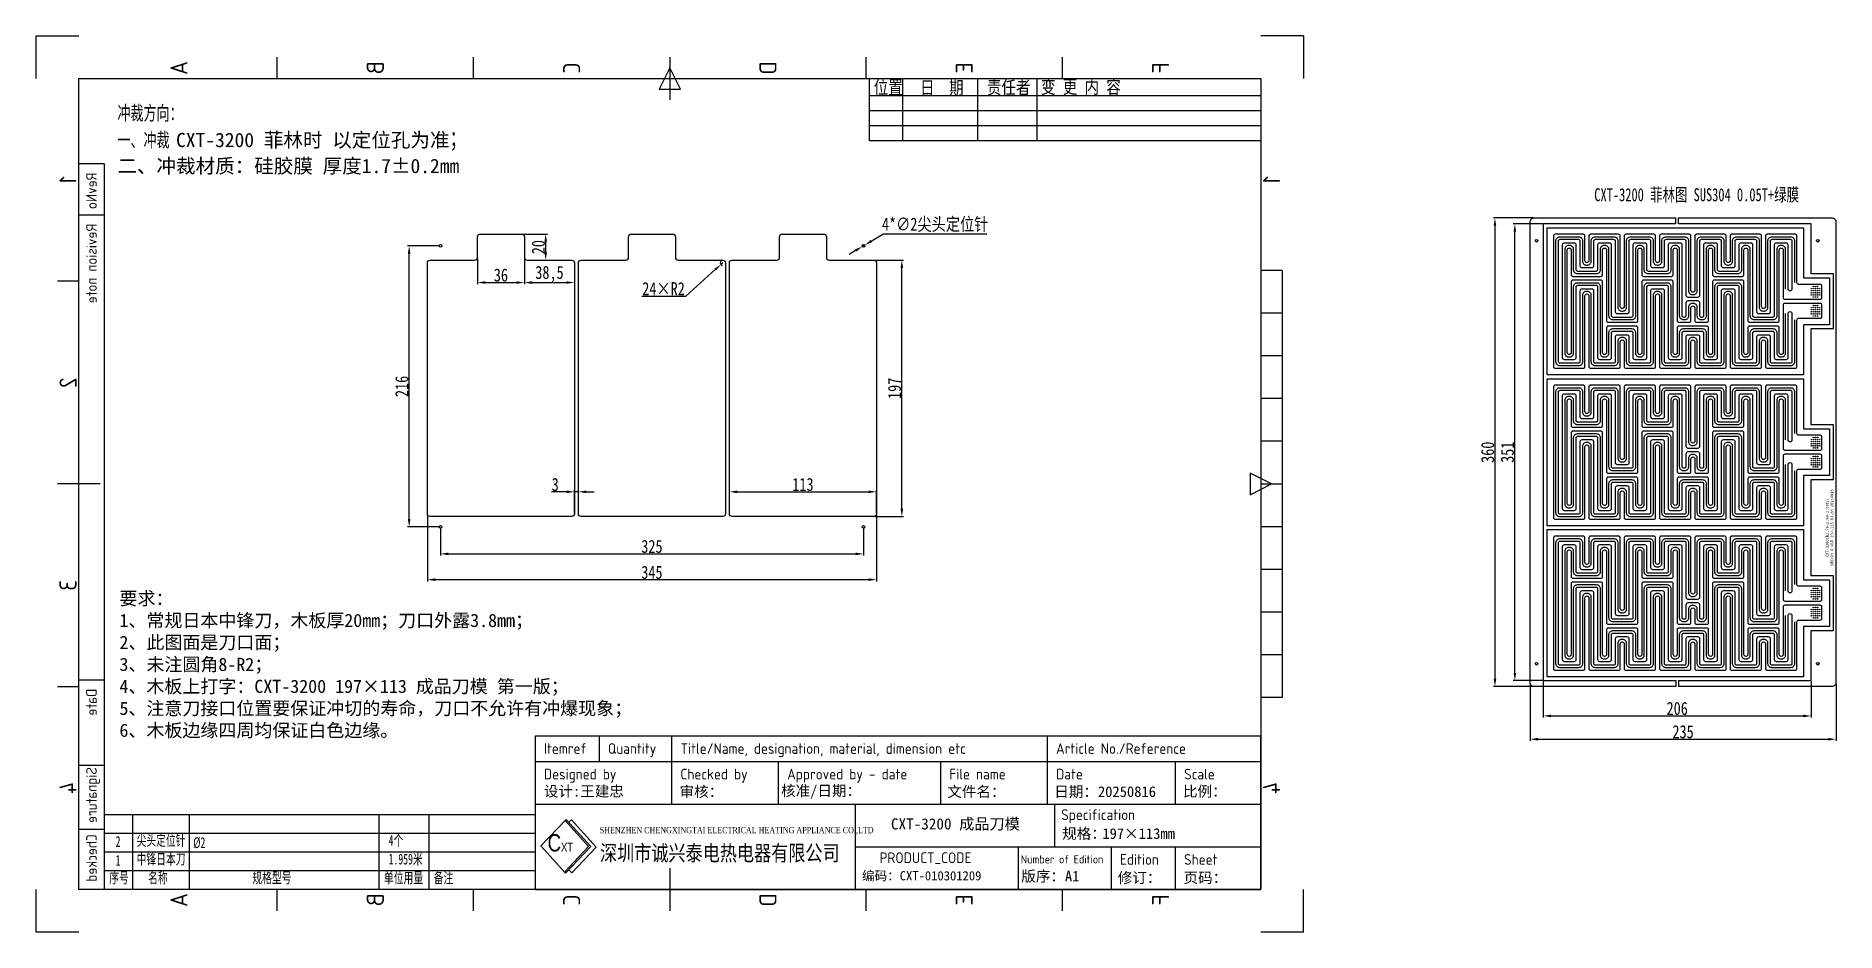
# Model space of a CAD drawing. Header units: millimetres. Extents: x 5689 to 14937, y -1241 to 772.
# Drawn here: x 13555 to 14937, y -1004 to -315 of the extents above; entities that cross this region are included whole.
import ezdxf
from ezdxf.enums import TextEntityAlignment as Align

# ---------------------------------------------------------------- set-up
doc = ezdxf.new("R2010")
doc.units = ezdxf.units.MM
doc.header["$LTSCALE"] = 3
for name, color, linetype in [('FRAME 025', 7, 'Continuous'), ('FRAME 050', 6, 'Continuous'), ('FRAME 070', 5, 'Continuous'), ('FRAME 200', 8, 'Continuous'), ('参照', 6, 'Continuous'), ('发热丝', 3, 'Continuous'), ('填充', 3, 'Continuous'), ('标注', 3, 'Continuous'), ('标注线', 7, 'Continuous'), ('菲林', 30, 'Continuous')]:
    doc.layers.add(name, color=color, linetype=linetype)
doc.styles.add('ISO Proportional', font='isocp.shx')
doc.styles.get("Standard").update_dxf_attribs({"font": 'simsun.ttc', "width": 0.8})
doc.styles.add('工程字', font='simhei.ttf', dxfattribs={"width": 0.7, "height": 10})
doc.styles.add('机械', font='', dxfattribs={"width": 0.667, "height": 16})
doc.styles.add('标准', font='', dxfattribs={"width": 0.667})
doc.styles.add('标注', font='', dxfattribs={"height": 12})
doc.styles.get('机械').set_extended_font_data('SimSun')
doc.styles.get('标准').set_extended_font_data('宋体')
doc.styles.get('标注').set_extended_font_data('SimSun')
doc.dimstyles.new('ISO-25', dxfattribs={"dimtxt": 10, "dimasz": 6, "dimexe": 1.25, "dimexo": 0.625, "dimtad": 1, "dimtoh": 1, "dimdec": 4, "dimtxsty": 'Standard', "dimcen": 2.5, "dimclrd": 256, "dimclre": 256, "dimclrt": 256, "dimadec": 0, "dimazin": 0, "dimtfac": 1, "dimtmove": 0, "dimatfit": 3, "dimfxl": 1, "dimarcsym": 0})

msp = doc.modelspace()

# ---------------------------------------------------------------- texts
at = {"insert": (13617.19004, -368.73296), "char_height": 11.0098484, "attachment_point": 1, "style": '标准'}
msp.add_mtext_dynamic_manual_height_columns('冲裁方向：\\P一、冲裁 {\\W1;CXT-3200 菲林时 以定位孔为准\\f宋体|b1|i0|c134|p2;\\H1.215873x;\\W0.7;；\\fSimSun|b0|i0|c134|p2;\\H0.822454x;\\W1;^J二、冲裁材质：硅胶膜 厚度1.7±0.2mm }', width=466.5424737, gutter_width=13.76231, heights=[268.49606], dxfattribs=at)
at = {"color": 3, "insert": (13618.75729, -742.14895), "char_height": 10.1314165, "width": 776.4066285, "attachment_point": 1, "style": '标注'}
msp.add_mtext('要求：\\P1、常规日本中锋刀，木板厚20mm；刀口外露3.8mm；\\P2、此图面是刀口面；\\P3、未注圆角8-{\\C2;R2}；\\P4、木板上打字：CXT-3200 197×113 成品刀模 第一版；\\P5、注意刀接口位置要保证冲切的寿命，刀口不允许有冲爆现象；\\P6、木板边缘四周均保证白色边缘。', dxfattribs=at)
at = {"insert": (14138.48287, -916.1951), "char_height": 13.8489424, "width": 244.8648624, "attachment_point": 1, "style": '标注'}
msp.add_mtext('\\pxqc;{\\H0.617284x;\\C3;CXT-3200 成品刀模\\P\\H1.619999x; }', dxfattribs=at)
at = {"insert": (13947.64691, -928.31543), "char_height": 15.621424, "width": 29.705087, "attachment_point": 1}
msp.add_mtext('{\\fFZShuTi|b0|i0|c134|p2;\\H0.8571x;C\\H0.5x;XT}', dxfattribs=at)
at = {"layer": 'FRAME 025', "style": 'ISO Proportional', "text_generation_flag": 2}
for s, height, p in [('RevNo', 8.196316, (13597.27285, -419.96042)), ('Revision note', 8.1963159, (13597.27285, -459.30274)), ('Date', 8.196316, (13597.27285, -816.66211)), ('Signature', 8.196316, (13597.27285, -876.85913)), ('Checked', 8.196316, (13597.27285, -928.40411))]:
    msp.add_text(s, height=height, rotation=90, dxfattribs=at).set_placement(p, align=Align.MIDDLE_LEFT)
at = {"layer": 'FRAME 025', "style": 'ISO Proportional'}
for s, height, p in [('Itemref', 8.196316, (13944.79664, -862.56148)), ('Quantity', 8.196316, (13993.97454, -862.56148)), ('Title/Name, designation, material, dimension etc', 8.1963159, (14049.70949, -862.56148)), ('Article No./Reference', 8.1963159, (14338.21981, -862.56148)), ('Designed by', 8.1963159, (13944.79664, -882.23264)), ('Checked by', 8.196316, (14049.70949, -882.23264)), ('Approved by - date', 8.1963159, (14131.67265, -882.23264)), ('File name', 8.196316, (14256.25665, -882.23264)), ('Date', 8.196316, (14338.21981, -882.23264)), ('Scale', 8.196316, (14436.5756, -882.23264)), ('Specification', 8.1963159, (14342.18609, -913.39456)), ('Number of Edition', 6.2647828, (14311.16507, -947.66433)), ('Edition', 8.196316, (14387.39771, -947.80317)), ('Sheet', 8.196316, (14436.5756, -947.80317))]:
    msp.add_text(s, height=height, dxfattribs=at).set_placement(p, align=Align.MIDDLE_LEFT)
at = {"layer": 'FRAME 025', "attachment_point": 1, "style": 'ISO Proportional'}
for s, insert, char_height, width in [('{\\fSimSun|b0|i0|c134|p2;设计:王建忠}', (13944.79664, -891.24859), 8.1963159, 67.2097908), ('{\\fￋￎￌﾣﾤ|b0|i0|c134|p2;审核：}', (14049.04518, -891.57619), 8.1963159, 67.2097908), ('{\\fSimSun|b0|i0|c134|p2;核准/日期：}', (14126.99038, -890.87269), 8.1963159, 128.7794614), ('{\\fￋￎￌﾣﾤ|b0|i0|c134|p2;文件名：}', (14254.69335, -891.57619), 8.1963159, 67.2097908), ('{\\fSimSun|b0|i0|c134|p2;日期：20250816}', (14336.86788, -891.57619), 8.1963159, 150.1663008), ('{\\fￋￎￌﾣﾤ|b0|i0|c134|p2;比例：}', (14435.74983, -891.34572), 8.1963159, 67.2097908), ('{\\fￋￎￌﾣﾤ|b0|i0|c134|p2;规格：}', (14342.90444, -923.78094), 8.1963159, 67.2097908), ('{\\fSimSun|b0|i0|c134|p2;\\C3;197×113mm }', (14373.80413, -923.78094), 8.1963159, 145.7979966), ('{\\fSimSun|b0|i0|c134|p2;编码：CXT-010301209}', (14189.17053, -956.78206), 7.0907781, 191.4135827), ('{\\fSimSun|b0|i0|c134|p2;版序：A1}', (14311.5186, -956.51359), 8.1963159, 84.057395), ('{\\fￋￎￌﾣﾤ|b0|i0|c134|p2;修订：}', (14385.60423, -957.69843), 8.1963159, 67.2097908), ('{\\fￋￎￌﾣﾤ|b0|i0|c134|p2;页码：}', (14436.18362, -957.68916), 8.1963159, 67.2097908)]:
    msp.add_mtext(s, dxfattribs=dict(at, insert=insert, char_height=char_height, width=width))
at = {"layer": 'FRAME 025', "color": 5, "insert": (13987.66003, -922.80539), "char_height": 6.07360966, "width": 242.5126539, "attachment_point": 1}
msp.add_mtext('{\\fTimes New Roman|b0|i0|c0|p18;\\H0.7937x;SHENZHEN CHENGXINGTAI ELECTRICAL HEATING APPLIANCE CO.,LTD}', dxfattribs=at)
at = {"layer": 'FRAME 025', "color": 1, "insert": (13987.90829, -936.8071), "char_height": 12.6533535, "width": 241.0162563, "attachment_point": 1}
msp.add_mtext('{\\fSimSun|b0|i0|c134|p2;\\H0.9524x;深圳市诚兴泰电热电器有限公司}', dxfattribs=at)
at = {"layer": 'FRAME 025', "style": 'ISO Proportional', "flags": 8}
msp.add_attdef('PRODUCT_CODE', text='X', height=8.19632, dxfattribs=at).set_placement((14237.9225, -946.84336), align=Align.MIDDLE)
at = {"layer": 'FRAME 050', "style": 'ISO Proportional', "text_generation_flag": 2}
for s, p in [('A', (13664.48264, -339.63652)), ('B', (13815.29485, -339.63652)), ('C', (13966.10707, -339.63652)), ('D', (14116.91928, -339.63652)), ('E', (14267.73149, -339.63652)), ('F', (14418.54371, -339.63652)), ('1', (13579.24095, -425.69784)), ('1', (14503.78539, -425.69784)), ('2', (13579.24095, -581.42784)), ('3', (13579.24095, -737.15785)), ('4', (13579.24095, -892.88785)), ('4', (14503.78539, -892.88785)), ('A', (13664.48264, -978.94917)), ('B', (13815.29485, -978.94917)), ('C', (13966.10707, -978.94917)), ('D', (14116.91928, -978.94917)), ('E', (14267.73149, -978.94917)), ('F', (14418.54371, -978.94917))]:
    msp.add_text(s, height=13.11411, rotation=90, dxfattribs=at).set_placement(p, align=Align.MIDDLE)
at = {"layer": '填充', "insert": (14908.95793, -432.01448), "char_height": 10, "attachment_point": 3, "style": '工程字'}
msp.add_mtext_dynamic_manual_height_columns('CXT-3200 菲林图 SUS304 0.05T+绿膜', width=766.9136554, gutter_width=45, heights=[-13.25843], dxfattribs=at)
at = {"layer": '标注', "char_height": 7.081617, "attachment_point": 1}
for s, insert, width in [('{\\H1.442x;位置}', (14198.21554, -349.38105), 138.9856746), ('{\\H1.442x;日  期}', (14233.7958, -349.70963), 61.395663), ('{\\H1.442x;责任者}', (14285.13896, -349.42934), 140.4878358), ('{\\H1.442x;变 更 内 容}', (14326.72182, -349.04197), 129.7782067)]:
    msp.add_mtext(s, dxfattribs=dict(at, insert=insert, width=width))
at = {"layer": '标注线', "attachment_point": 1, "style": '机械'}
for s, insert, char_height, width in [('2', (13615.81477, -929.91508), 8.24938, 31.0787341), ('尖头定位针', (13631.93732, -928.98111), 8.249383, 69.1651811), ('%%C2', (13675.44074, -930.73863), 8.249383, 69.1651811), ('4个', (13825.49803, -928.98111), 8.249383, 31.0787341), ('1', (13615.81477, -944.31203), 8.24938, 31.0787341), ('中锋日本刀', (13631.93732, -943.37806), 8.249383, 69.1651811), ('1.959米', (13825.49803, -943.37806), 8.249383, 31.0787341), ('序号', (13610.93333, -957.77502), 8.249383, 31.0787341), ('名称', (13640.81972, -957.77502), 8.249383, 31.0787341), ('规格型号', (13720.8712, -957.77502), 8.249383, 31.0787341), ('单位用量', (13821.98854, -957.77502), 8.249383, 31.0787341), ('备注', (13860.19647, -957.77502), 8.249383, 31.0787341)]:
    msp.add_mtext(s, dxfattribs=dict(at, insert=insert, char_height=char_height, width=width))
at = {"layer": '菲林', "insert": (14929.5032, -726.71579), "char_height": 2.15631, "attachment_point": 1, "rotation": 90, "style": '工程字'}
msp.add_mtext_dynamic_manual_height_columns('\\pxqc;{\\W1;CXT-3200(R2.76-2.88-2.99Ω)\\PSUS304 0.05T 197-113 B3.84 20250816}', width=67.4856531, gutter_width=35.9385, heights=[26.07603], dxfattribs=at)

# ---------------------------------------------------------------- blocks, each defined once
blk = doc.blocks.new('*D40')
at = {"layer": 'Defpoints', "color": 0}
for p in [(13865.3, -692.3), (14190.3, -692.3), (14190.3, -713)]:
    blk.add_point(p, dxfattribs=at)
at = {"layer": '标注', "lineweight": -2}
for p, q in [((13865.3, -692.9), (13865.3, -714.2)), ((14190.3, -692.9), (14190.3, -714.2)), ((13871.3, -713), (14184.3, -713))]:
    blk.add_line(p, q, dxfattribs=at)
at = {"layer": '标注'}
for points in [[(13871.3, -712), (13871.3, -714), (13865.3, -713)], [(14184.3, -714), (14184.3, -712), (14190.3, -713)]]:
    blk.add_solid(points, dxfattribs=at)
at = {"layer": '标注', "insert": (14027.8, -707.3), "char_height": 10, "attachment_point": 5}
blk.add_mtext('325', dxfattribs=at)
blk = doc.blocks.new('*D41')
at = {"layer": 'Defpoints', "color": 0}
for p in [(13855.3, -682.3), (14200.3, -682.3), (14200.3, -732.8)]:
    blk.add_point(p, dxfattribs=at)
at = {"layer": '标注', "lineweight": -2}
for p, q in [((13855.3, -682.9), (13855.3, -734.1)), ((14200.3, -682.9), (14200.3, -734.1)), ((13861.3, -732.8), (14194.3, -732.8))]:
    blk.add_line(p, q, dxfattribs=at)
at = {"layer": '标注'}
for points in [[(13861.3, -731.8), (13861.3, -733.8), (13855.3, -732.8)], [(14194.3, -733.8), (14194.3, -731.8), (14200.3, -732.8)]]:
    blk.add_solid(points, dxfattribs=at)
at = {"layer": '标注', "insert": (14027.8, -727.2), "char_height": 10, "attachment_point": 5}
blk.add_mtext('345', dxfattribs=at)
blk = doc.blocks.new('*D42')
at = {"layer": 'Defpoints', "color": 0}
for p in [(14200.3, -665.3), (14087.3, -682.3), (14200.3, -682.3)]:
    blk.add_point(p, dxfattribs=at)
at = {"layer": '标注', "lineweight": -2}
for p, q in [((14087.3, -681.7), (14087.3, -664)), ((14093.3, -665.3), (14194.3, -665.3)), ((14200.3, -681.7), (14200.3, -664))]:
    blk.add_line(p, q, dxfattribs=at)
at = {"layer": '标注'}
for points in [[(14093.3, -664.3), (14093.3, -666.3), (14087.3, -665.3)], [(14194.3, -666.3), (14194.3, -664.3), (14200.3, -665.3)]]:
    blk.add_solid(points, dxfattribs=at)
at = {"layer": '标注', "insert": (14143.8, -659.7), "char_height": 10, "attachment_point": 5}
blk.add_mtext('113', dxfattribs=at)
blk = doc.blocks.new('*D43')
at = {"layer": 'Defpoints', "color": 0}
for p in [(13968.3, -665.3), (13968.3, -682.3), (13971.3, -682.3)]:
    blk.add_point(p, dxfattribs=at)
at = {"layer": '标注', "lineweight": -2}
for p, q in [((13962.3, -665.3), (13950.7, -665.3)), ((13968.3, -681.7), (13968.3, -664)), ((13971.3, -665.3), (13968.3, -665.3)), ((13971.3, -681.7), (13971.3, -664)), ((13977.3, -665.3), (13983.3, -665.3))]:
    blk.add_line(p, q, dxfattribs=at)
at = {"layer": '标注'}
for points in [[(13962.3, -666.3), (13962.3, -664.3), (13968.3, -665.3)], [(13977.3, -664.3), (13977.3, -666.3), (13971.3, -665.3)]]:
    blk.add_solid(points, dxfattribs=at)
at = {"layer": '标注', "insert": (13953.5, -659.7), "char_height": 10, "attachment_point": 5}
blk.add_mtext('3', dxfattribs=at)
blk = doc.blocks.new('*D44')
at = {"layer": 'Defpoints', "color": 0}
for p in [(14198.3, -487.3), (14219.8, -487.3), (14198.3, -684.3)]:
    blk.add_point(p, dxfattribs=at)
at = {"layer": '标注', "lineweight": -2}
for p, q in [((14199, -487.3), (14221.1, -487.3)), ((14219.8, -678.3), (14219.8, -493.3)), ((14199, -684.3), (14221.1, -684.3))]:
    blk.add_line(p, q, dxfattribs=at)
at = {"layer": '标注'}
for points in [[(14220.8, -493.3), (14218.8, -493.3), (14219.8, -487.3)], [(14218.8, -678.3), (14220.8, -678.3), (14219.8, -684.3)]]:
    blk.add_solid(points, dxfattribs=at)
at = {"layer": '标注', "insert": (14214.2, -585.8), "char_height": 10, "attachment_point": 5, "rotation": 90}
blk.add_mtext('197', dxfattribs=at)
blk = doc.blocks.new('*D45')
at = {"layer": 'Defpoints', "color": 0}
for p in [(14080.8, -490.6), (14082.3, -489.3)]:
    blk.add_point(p, dxfattribs=at)
at = {"layer": '标注', "lineweight": -2}
for p, q in [((14076.4, -494.6), (14053.8, -514.9)), ((14082.3, -489.3), (14080.8, -490.6)), ((14020.1, -514.9), (14053.8, -514.9))]:
    blk.add_line(p, q, dxfattribs=at)
blk.add_arc((14082.3, -489.3), 2, 107.9786, 258.2988, dxfattribs=at)
at = {"layer": '标注'}
blk.add_solid([(14077, -495.4), (14075.7, -493.9), (14080.8, -490.6)], dxfattribs=at)
at = {"layer": '标注', "insert": (14036.7, -509.2), "char_height": 10, "attachment_point": 5}
blk.add_mtext('24×R2', dxfattribs=at)
blk = doc.blocks.new('*D46')
at = {"layer": 'Defpoints', "color": 0}
for p in [(13893.8, -485.3), (13929.8, -485.3), (13929.8, -504.5)]:
    blk.add_point(p, dxfattribs=at)
at = {"layer": '标注', "lineweight": -2}
for p, q in [((13893.8, -485.9), (13893.8, -505.7)), ((13929.8, -485.9), (13929.8, -505.7)), ((13899.8, -504.5), (13923.8, -504.5))]:
    blk.add_line(p, q, dxfattribs=at)
at = {"layer": '标注'}
for points in [[(13899.8, -503.5), (13899.8, -505.5), (13893.8, -504.5)], [(13923.8, -505.5), (13923.8, -503.5), (13929.8, -504.5)]]:
    blk.add_solid(points, dxfattribs=at)
at = {"layer": '标注', "insert": (13911.8, -498.8), "char_height": 10, "attachment_point": 5}
blk.add_mtext('36', dxfattribs=at)
blk = doc.blocks.new('*D47')
at = {"layer": 'Defpoints', "color": 0}
for p in [(13929.8, -485.3), (13968.3, -489.3), (13968.3, -504.5)]:
    blk.add_point(p, dxfattribs=at)
at = {"layer": '标注', "lineweight": -2}
for p, q in [((13929.8, -485.9), (13929.8, -505.7)), ((13968.3, -489.9), (13968.3, -505.7)), ((13935.8, -504.5), (13962.3, -504.5))]:
    blk.add_line(p, q, dxfattribs=at)
at = {"layer": '标注'}
for points in [[(13935.8, -503.5), (13935.8, -505.5), (13929.8, -504.5)], [(13962.3, -505.5), (13962.3, -503.5), (13968.3, -504.5)]]:
    blk.add_solid(points, dxfattribs=at)
at = {"layer": '标注', "insert": (13949.1, -498), "char_height": 10, "attachment_point": 5}
blk.add_mtext('38,5', dxfattribs=at)
blk = doc.blocks.new('*D48')
at = {"layer": 'Defpoints', "color": 0}
for p in [(13927.8, -467.3), (13946.2, -467.3), (13931.8, -487.3)]:
    blk.add_point(p, dxfattribs=at)
at = {"layer": '标注', "lineweight": -2}
for p, q in [((13928.5, -467.3), (13947.5, -467.3)), ((13946.2, -481.3), (13946.2, -473.3)), ((13932.5, -487.3), (13947.5, -487.3))]:
    blk.add_line(p, q, dxfattribs=at)
at = {"layer": '标注'}
for points in [[(13947.2, -473.3), (13945.2, -473.3), (13946.2, -467.3)], [(13945.2, -481.3), (13947.2, -481.3), (13946.2, -487.3)]]:
    blk.add_solid(points, dxfattribs=at)
at = {"layer": '标注', "insert": (13940.6, -477.3), "char_height": 10, "attachment_point": 5, "rotation": 90}
blk.add_mtext('20', dxfattribs=at)
blk = doc.blocks.new('*D49')
at = {"layer": 'Defpoints', "color": 0}
for p in [(14189.5, -476.8), (14191.2, -475.8)]:
    blk.add_point(p, dxfattribs=at)
at = {"layer": '标注', "lineweight": -2}
for p, q in [((14196.3, -472.7), (14205.2, -467.3)), ((14285, -467.3), (14205.2, -467.3)), ((14184.3, -479.9), (14179.2, -483)), ((14189.5, -476.8), (14191.2, -475.8))]:
    blk.add_line(p, q, dxfattribs=at)
at = {"layer": '标注'}
for points in [[(14184.8, -480.7), (14183.8, -479), (14189.5, -476.8)], [(14195.8, -471.8), (14196.8, -473.5), (14191.2, -475.8)]]:
    blk.add_solid(points, dxfattribs=at)
at = {"layer": '标注', "insert": (14245.4, -460.2), "char_height": 10, "attachment_point": 5}
blk.add_mtext('4*∅2尖头定位针', dxfattribs=at)
blk = doc.blocks.new('*D50')
at = {"layer": 'Defpoints', "color": 0}
for p in [(13841.3, -476.3), (13865.3, -476.3), (13865.3, -692.3)]:
    blk.add_point(p, dxfattribs=at)
at = {"layer": '标注', "lineweight": -2}
for p, q in [((13864.7, -476.3), (13840, -476.3)), ((13841.3, -686.3), (13841.3, -482.3)), ((13864.7, -692.3), (13840, -692.3))]:
    blk.add_line(p, q, dxfattribs=at)
at = {"layer": '标注'}
for points in [[(13842.3, -482.3), (13840.3, -482.3), (13841.3, -476.3)], [(13840.3, -686.3), (13842.3, -686.3), (13841.3, -692.3)]]:
    blk.add_solid(points, dxfattribs=at)
at = {"layer": '标注', "insert": (13835.7, -584.3), "char_height": 10, "attachment_point": 5, "rotation": 90}
blk.add_mtext('216', dxfattribs=at)
blk = doc.blocks.new('*D16')
at = {"layer": 'Defpoints', "color": 0}
for p in [(14712.4, -810.4), (14918.4, -810.4), (14918.4, -837.5)]:
    blk.add_point(p, dxfattribs=at)
at = {"layer": '参照', "lineweight": -2}
for p, q in [((14712.4, -811), (14712.4, -838.7)), ((14918.4, -811), (14918.4, -838.7)), ((14718.4, -837.5), (14912.4, -837.5))]:
    blk.add_line(p, q, dxfattribs=at)
at = {"layer": '参照'}
for points in [[(14718.4, -836.5), (14718.4, -838.5), (14712.4, -837.5)], [(14912.4, -838.5), (14912.4, -836.5), (14918.4, -837.5)]]:
    blk.add_solid(points, dxfattribs=at)
at = {"layer": '参照', "insert": (14815.4, -831.8), "char_height": 10, "attachment_point": 5}
blk.add_mtext('206', dxfattribs=at)
blk = doc.blocks.new('*D17')
at = {"layer": 'Defpoints', "color": 0}
for p in [(14702.4, -811.9), (14937.4, -811.9), (14937.4, -855.4)]:
    blk.add_point(p, dxfattribs=at)
at = {"layer": '参照', "lineweight": -2}
for p, q in [((14702.4, -812.5), (14702.4, -856.6)), ((14937.4, -812.5), (14937.4, -856.6)), ((14708.4, -855.4), (14931.4, -855.4))]:
    blk.add_line(p, q, dxfattribs=at)
at = {"layer": '参照'}
for points in [[(14708.4, -854.4), (14708.4, -856.4), (14702.4, -855.4)], [(14931.4, -856.4), (14931.4, -854.4), (14937.4, -855.4)]]:
    blk.add_solid(points, dxfattribs=at)
at = {"layer": '参照', "insert": (14819.9, -849.7), "char_height": 10, "attachment_point": 5}
blk.add_mtext('235', dxfattribs=at)
blk = doc.blocks.new('*D18')
at = {"layer": 'Defpoints', "color": 0}
for p in [(14690.7, -459.4), (14712.4, -459.4), (14712.4, -810.4)]:
    blk.add_point(p, dxfattribs=at)
at = {"layer": '参照', "lineweight": -2}
for p, q in [((14711.8, -459.4), (14689.4, -459.4)), ((14690.7, -804.4), (14690.7, -465.4)), ((14711.8, -810.4), (14689.4, -810.4))]:
    blk.add_line(p, q, dxfattribs=at)
at = {"layer": '参照'}
for points in [[(14691.7, -465.4), (14689.7, -465.4), (14690.7, -459.4)], [(14689.7, -804.4), (14691.7, -804.4), (14690.7, -810.4)]]:
    blk.add_solid(points, dxfattribs=at)
at = {"layer": '参照', "insert": (14685, -634.9), "char_height": 10, "attachment_point": 5, "rotation": 90}
blk.add_mtext('351', dxfattribs=at)
blk = doc.blocks.new('*D19')
at = {"layer": 'Defpoints', "color": 0}
for p in [(14705.4, -454.9), (14675.4, -814.9), (14705.4, -814.9)]:
    blk.add_point(p, dxfattribs=at)
at = {"layer": '参照', "lineweight": -2}
for p, q in [((14704.8, -454.9), (14674.2, -454.9)), ((14675.4, -460.9), (14675.4, -808.9)), ((14704.8, -814.9), (14674.2, -814.9))]:
    blk.add_line(p, q, dxfattribs=at)
at = {"layer": '参照'}
for points in [[(14676.4, -460.9), (14674.4, -460.9), (14675.4, -454.9)], [(14674.4, -808.9), (14676.4, -808.9), (14675.4, -814.9)]]:
    blk.add_solid(points, dxfattribs=at)
at = {"layer": '参照', "insert": (14669.8, -634.9), "char_height": 10, "attachment_point": 5, "rotation": 90}
blk.add_mtext('360', dxfattribs=at)

# ---------------------------------------------------------------- dimensions: what is measured, and where the dimension line sits
at = {"layer": '参照'}
for base, p1, p2, picture, middle in [((14675.41206, -814.87283), (14705.37585, -454.87283), (14705.37585, -814.87283), '*D19', (14669.78706, -634.87283)), ((14690.66431, -459.37283), (14712.37585, -810.37283), (14712.37585, -459.37283), '*D18', (14685.03931, -634.87283))]:
    dim = msp.add_linear_dim(base=base, p1=p1, p2=p2, angle=90, dimstyle='ISO-25', dxfattribs=at)
    dim.commit()
    dim.dimension.update_dxf_attribs({"geometry": picture, "text_midpoint": middle})
for base, p1, p2, picture, middle in [((14937.37585, -855.36221), (14702.37585, -811.87283), (14937.37585, -811.87283), '*D17', (14819.87585, -849.73721)), ((14918.37585, -837.47341), (14712.37585, -810.37283), (14918.37585, -810.37283), '*D16', (14815.37585, -831.84841))]:
    dim = msp.add_linear_dim(base=base, p1=p1, p2=p2, dimstyle='ISO-25', dxfattribs=at)
    dim.commit()
    dim.dimension.update_dxf_attribs({"geometry": picture, "text_midpoint": middle})
at = {"layer": '标注'}
dim = msp.add_diameter_dim_2p(p1=(14189.47254, -476.795), p2=(14191.18688, -475.76493), text='4*<>尖头定位针', dimstyle='ISO-25', override={"dimtxsty": 'Standard'}, dxfattribs=at)
dim.commit()
dim.dimension.update_dxf_attribs({"geometry": '*D49', "text_midpoint": (14245.42669, -467.34265), "dimtype": 163})
for base, p1, p2, picture, middle in [((13946.24112, -467.27996), (13931.82971, -487.27996), (13927.82971, -467.27996), '*D48', (13940.61612, -477.27996)), ((13841.27998, -476.27996), (13865.32971, -692.27996), (13865.32971, -476.27996), '*D50', (13835.65498, -584.27996)), ((14219.84908, -487.27996), (14198.32971, -684.27996), (14198.32971, -487.27996), '*D44', (14214.22408, -585.77996))]:
    dim = msp.add_linear_dim(base=base, p1=p1, p2=p2, angle=90, dimstyle='ISO-25', dxfattribs=at)
    dim.commit()
    dim.dimension.update_dxf_attribs({"geometry": picture, "text_midpoint": middle})
for base, p1, p2, picture, middle in [((13929.82971, -504.46908), (13893.82971, -485.27996), (13929.82971, -485.27996), '*D46', (13911.82971, -498.84408)), ((13968.32971, -504.46908), (13929.82971, -485.27996), (13968.32971, -489.27996), '*D47', (13949.07971, -498.00609)), ((13968.32971, -665.27558), (13971.32971, -682.27996), (13968.32971, -682.27996), '*D43', (13953.53711, -659.65058)), ((14200.32971, -665.27558), (14087.32971, -682.27996), (14200.32971, -682.27996), '*D42', (14143.82971, -659.65058)), ((14200.32971, -732.84636), (13855.32971, -682.27996), (14200.32971, -682.27996), '*D41', (14027.82971, -727.22136)), ((14190.32971, -712.95165), (13865.32971, -692.27996), (14190.32971, -692.27996), '*D40', (14027.82971, -707.32665))]:
    dim = msp.add_linear_dim(base=base, p1=p1, p2=p2, dimstyle='ISO-25', dxfattribs=at)
    dim.commit()
    dim.dimension.update_dxf_attribs({"geometry": picture, "text_midpoint": middle})
dim = msp.add_radius_dim(center=(14082.32971, -489.27996), mpoint=(14080.8406, -490.61508), text='24×<>', dimstyle='ISO-25', override={"dimtxsty": 'Standard'}, dxfattribs=at)
dim.commit()
dim.dimension.update_dxf_attribs({"geometry": '*D45', "text_midpoint": (14036.65793, -514.86199), "dimtype": 164})

# ---------------------------------------------------------------- linework, layer by layer
at = {"lineweight": 9}
for p, q in [((13961.91445, -916.99637), (13942.47887, -937.27665)), ((13979.18997, -937.88465), (13961.05174, -917.89657)), ((13980.93335, -937.95494), (13961.91445, -916.99637)), ((13963.85505, -919.1349), (13965.89557, -917.44589)), ((13984.96476, -938.45987), (13965.89557, -917.44589)), ((13942.47887, -937.27665), (13961.39143, -958.44789)), ((13960.51576, -957.46765), (13979.18997, -937.88465)), ((13961.39143, -958.44789), (13980.93335, -937.95494)), ((13966.34359, -957.98725), (13984.96476, -938.45987)), ((13963.93561, -955.7799), (13966.34359, -957.98725))]:
    msp.add_line(p, q, dxfattribs=at)
for points in [[(13857.32971, -487.27996), (13891.82971, -487.27996, 0.4142135624), (13893.82971, -485.27996), (13893.82971, -469.27996, -0.4142135624), (13895.82971, -467.27996), (13927.82971, -467.27996, -0.4142135624), (13929.82971, -469.27996), (13929.82971, -485.27996, 0.4142135624), (13931.82971, -487.27996), (13966.32971, -487.27996, -0.4142135624), (13968.32971, -489.27996), (13968.32971, -682.27996, -0.4142135624), (13966.32971, -684.27996), (13857.32971, -684.27996, -0.4142135624), (13855.32971, -682.27996), (13855.32971, -489.27996, -0.4142135624)], [(13973.32971, -487.27996), (14007.82971, -487.27996, 0.4142135624), (14009.82971, -485.27996), (14009.82971, -469.27996, -0.4142135624), (14011.82971, -467.27996), (14043.82971, -467.27996, -0.4142135624), (14045.82971, -469.27996), (14045.82971, -485.27996, 0.4142135624), (14047.82971, -487.27996), (14082.32971, -487.27996, -0.4142135624), (14084.32971, -489.27996), (14084.32971, -682.27996, -0.4142135624), (14082.32971, -684.27996), (13973.32971, -684.27996, -0.4142135624), (13971.32971, -682.27996), (13971.32971, -489.27996, -0.4142135624)], [(14089.32971, -487.27996), (14123.82971, -487.27996, 0.4142135624), (14125.82971, -485.27996), (14125.82971, -469.27996, -0.4142135624), (14127.82971, -467.27996), (14159.82971, -467.27996, -0.4142135624), (14161.82971, -469.27996), (14161.82971, -485.27996, 0.4142135624), (14163.82971, -487.27996), (14198.32971, -487.27996, -0.4142135624), (14200.32971, -489.27996), (14200.32971, -682.27996, -0.4142135624), (14198.32971, -684.27996), (14089.32971, -684.27996, -0.4142135624), (14087.32971, -682.27996), (14087.32971, -489.27996, -0.4142135624)]]:
    msp.add_lwpolyline(points, format="xyb", close=True)
for points in [[(14912.37585, -462.37283), (14912.37585, -500.87283), (14932.37585, -500.87283), (14932.37585, -536.87283), (14912.37585, -536.87283), (14912.37585, -575.37283), (14715.37585, -575.37283), (14715.37585, -462.37283)], [(14912.37585, -578.37283), (14912.37585, -616.87283), (14932.37585, -616.87283), (14932.37585, -652.87283), (14912.37585, -652.87283), (14912.37585, -691.37283), (14715.37585, -691.37283), (14715.37585, -578.37283)], [(14912.37585, -694.37283), (14912.37585, -732.87283), (14932.37585, -732.87283), (14932.37585, -768.87283), (14912.37585, -768.87283), (14912.37585, -807.37283), (14715.37585, -807.37283), (14715.37585, -694.37283)]]:
    msp.add_lwpolyline(points, close=True)
for centre in [(13865.32971, -476.27996), (14190.32971, -476.27996), (13865.32971, -692.27996), (14190.32971, -692.27996)]:
    msp.add_circle(centre, 1)
at = {"layer": 'FRAME 050'}
for p, q in [((13739.88875, -347.83284), (13739.88875, -331.44021)), ((13890.70096, -347.83284), (13890.70096, -331.44021)), ((14041.51317, -331.44021), (14041.51317, -364.22547)), ((14192.32539, -347.83284), (14192.32539, -331.44021)), ((14343.1376, -347.83284), (14343.1376, -331.44021)), ((14041.51317, -339.63652), (14033.31686, -356.02915)), ((14049.70949, -356.02915), (14041.51317, -339.63652)), ((14033.31686, -356.02915), (14049.70949, -356.02915)), ((14511.98171, -495.36653), (14495.58908, -495.36653)), ((14511.98171, -495.36653), (14511.98171, -823.21916)), ((13587.43727, -503.56284), (13571.04464, -503.56284)), ((14511.98171, -528.15179), (14495.58908, -528.15179)), ((14511.98171, -560.93705), (14495.58908, -560.93705)), ((14511.98171, -593.72232), (14495.58908, -593.72232)), ((14511.98171, -626.50758), (14495.58908, -626.50758)), ((13603.8299, -659.29284), (13571.04464, -659.29284)), ((14503.78539, -659.29284), (14487.39276, -651.09653)), ((14487.39276, -651.09653), (14487.39276, -667.48916)), ((14487.39276, -667.48916), (14503.78539, -659.29284)), ((14495.58908, -659.29284), (14511.98171, -659.29284)), ((14511.98171, -692.07811), (14495.58908, -692.07811)), ((14511.98171, -724.86337), (14495.58908, -724.86337)), ((14511.98171, -757.64864), (14495.58908, -757.64864)), ((14511.98171, -790.4339), (14495.58908, -790.4339)), ((13587.43727, -815.02285), (13571.04464, -815.02285)), ((14511.98171, -823.21916), (14495.58908, -823.21916)), ((14041.51317, -954.36022), (14041.51317, -987.14548)), ((13739.88875, -987.14548), (13739.88875, -970.75285)), ((13890.70096, -987.14548), (13890.70096, -970.75285)), ((14192.32539, -987.14548), (14192.32539, -970.75285)), ((14343.1376, -987.14548), (14343.1376, -970.75285))]:
    msp.add_line(p, q, dxfattribs=at)
at = {"layer": 'FRAME 070'}
for p, q in [((13587.43727, -970.75285), (13587.43727, -347.83284)), ((13587.43727, -347.83284), (14495.58908, -347.83284)), ((14194.87628, -395.51138), (14194.87628, -347.83284)), ((14220.51801, -395.51138), (14220.51801, -347.83284)), ((14278.14052, -395.51138), (14278.14052, -347.83284)), ((14323.7909, -395.51138), (14323.7909, -347.83284)), ((14495.58908, -347.83284), (14495.58908, -970.75285)), ((14495.58908, -361.07273), (14194.87628, -361.07273)), ((14495.58908, -372.55228), (14194.87628, -372.55228)), ((14495.58908, -384.03183), (14194.87628, -384.03183)), ((14495.58908, -395.51138), (14194.87628, -395.51138)), ((13607.10843, -413.40337), (13587.43727, -413.40337)), ((13607.10843, -413.40337), (13607.10843, -970.75285)), ((13607.10843, -452.74568), (13587.43727, -452.74568)), ((13607.10843, -810.10506), (13587.43727, -810.10506)), ((13938.23959, -970.75285), (13938.23959, -852.7259)), ((13938.23959, -852.7259), (14495.58908, -852.7259)), ((13987.41749, -872.39706), (13987.41749, -852.7259)), ((14043.15244, -872.39706), (14043.15244, -852.7259)), ((14331.66276, -872.39706), (14331.66276, -852.7259)), ((14495.58908, -970.75285), (14495.58908, -852.7259)), ((13607.10843, -875.67559), (13587.43727, -875.67559)), ((13938.23959, -872.39706), (14495.58908, -872.39706)), ((14043.15244, -905.18232), (14043.15244, -872.39706)), ((14125.1156, -905.18232), (14125.1156, -872.39706)), ((14249.6996, -905.18232), (14249.6996, -872.39706)), ((14331.66276, -905.18232), (14331.66276, -872.39706)), ((14430.01855, -905.18232), (14430.01855, -872.39706)), ((13938.23959, -905.18232), (14495.58908, -905.18232)), ((14184.12907, -970.75285), (14184.12907, -905.18232)), ((14337.23447, -937.96759), (14337.23447, -905.18232)), ((13607.10843, -924.85348), (13587.43727, -924.85348)), ((13607.10843, -913.16504), (13938.23836, -913.16504)), ((13628.99192, -971.20318), (13628.99192, -913.16504)), ((13672.49534, -970.75285), (13672.49534, -913.16504)), ((13818.26375, -970.75285), (13818.26375, -913.16504)), ((13856.71105, -970.75285), (13856.71105, -913.16504)), ((13607.10843, -927.56199), (13938.23836, -927.56199)), ((14184.12907, -937.96759), (14495.58908, -937.96759)), ((14309.35869, -970.75285), (14309.35869, -937.96759)), ((14380.84065, -970.75285), (14380.84065, -937.96759)), ((14430.01855, -970.75285), (14430.01855, -937.96759)), ((13607.10843, -941.95894), (13938.23836, -941.95894)), ((13607.10843, -956.3559), (13938.23836, -956.3559)), ((14495.58908, -970.75285), (13587.43727, -970.75285)), ((13938.23959, -970.75285), (14495.58908, -970.75285))]:
    msp.add_line(p, q, dxfattribs=at)
at = {"layer": 'FRAME 200'}
for p, q in [((13554.65201, -347.83284), (13554.65201, -315.04757)), ((13554.65201, -315.04757), (13587.43727, -315.04757)), ((14528.37434, -315.04757), (14495.58908, -315.04757)), ((14528.37434, -315.04757), (14528.37434, -347.83284)), ((13554.65201, -1003.53811), (13554.65201, -970.75285)), ((14528.37434, -1003.53811), (14528.37434, -970.75285)), ((13587.43727, -1003.53811), (13554.65201, -1003.53811)), ((14528.37434, -1003.53811), (14495.58908, -1003.53811))]:
    msp.add_line(p, q, dxfattribs=at)
at = {"layer": '参照'}
for points in [[(14905.47585, -533.17283), (14905.47585, -565.47283, -0.4142135624), (14902.47585, -568.47283), (14888.1203, -568.47283, -0.4142135624), (14885.1203, -565.47283), (14885.1203, -549.72172, 0.4142135624), (14882.1203, -546.72172), (14881.33511, -546.72172, 0.4142135624), (14878.33511, -549.72172), (14878.33511, -565.47283, -0.4142135624), (14875.33511, -568.47283), (14860.97956, -568.47283, -0.4142135624), (14857.97956, -565.47283), (14857.97956, -514.37949, 0.4142135624), (14854.97956, -511.37949), (14854.19437, -511.37949, 0.4142135624), (14851.19437, -514.37949), (14851.19437, -565.47283, -0.4142135624), (14848.19437, -568.47283), (14833.83882, -568.47283, -0.4142135624), (14830.83882, -565.47283), (14830.83882, -549.72172, 0.4142135624), (14827.83882, -546.72172), (14827.05363, -546.72172, 0.4142135624), (14824.05363, -549.72172), (14824.05363, -565.47283, -0.4142135624), (14821.05363, -568.47283), (14806.69808, -568.47283, -0.4142135624), (14803.69808, -565.47283), (14803.69808, -514.37949, 0.4142135624), (14800.69808, -511.37949), (14799.91289, -511.37949, 0.4142135624), (14796.91289, -514.37949), (14796.91289, -565.47283, -0.4142135624), (14793.91289, -568.47283), (14779.55734, -568.47283, -0.4142135624), (14776.55734, -565.47283), (14776.55734, -549.72172, 0.4142135624), (14773.55734, -546.72172), (14772.77215, -546.72172, 0.4142135624), (14769.77215, -549.72172), (14769.77215, -565.47283, -0.4142135624), (14766.77215, -568.47283), (14752.41659, -568.47283, -0.4142135624), (14749.41659, -565.47283), (14749.41659, -514.37949, 0.4142135624), (14746.41659, -511.37949), (14745.63141, -511.37949, 0.4142135624), (14742.63141, -514.37949), (14742.63141, -565.47283, -0.4142135624), (14739.63141, -568.47283), (14725.27585, -568.47283, -0.4142135624), (14722.27585, -565.47283), (14722.27585, -472.27283, -0.4142135624), (14725.27585, -469.27283), (14739.63141, -469.27283, -0.4142135624), (14742.63141, -472.27283), (14742.63141, -488.02394, 0.4142135624), (14745.63141, -491.02394), (14746.41659, -491.02394, 0.4142135624), (14749.41659, -488.02394), (14749.41659, -472.27283, -0.4142135624), (14752.41659, -469.27283), (14766.77215, -469.27283, -0.4142135624), (14769.77215, -472.27283), (14769.77215, -523.36617, 0.4142135624), (14772.77215, -526.36617), (14773.55734, -526.36617, 0.4142135624), (14776.55734, -523.36617), (14776.55734, -472.27283, -0.4142135624), (14779.55734, -469.27283), (14793.91289, -469.27283, -0.4142135624), (14796.91289, -472.27283), (14796.91289, -488.02394, 0.4142135624), (14799.91289, -491.02394), (14800.69808, -491.02394, 0.4142135624), (14803.69808, -488.02394), (14803.69808, -472.27283, -0.4142135624), (14806.69808, -469.27283), (14821.05363, -469.27283, -0.4142135624), (14824.05363, -472.27283), (14824.05363, -510.79084, 0.4142135624), (14827.05363, -513.79084), (14827.83882, -513.79084, 0.4142135624), (14830.83882, -510.79084), (14830.83882, -472.27283, -0.4142135624), (14833.83882, -469.27283), (14848.19437, -469.27283, -0.4142135624), (14851.19437, -472.27283), (14851.19437, -488.02394, 0.4142135624), (14854.19437, -491.02394), (14854.97956, -491.02394, 0.4142135624), (14857.97956, -488.02394), (14857.97956, -472.27283, -0.4142135624), (14860.97956, -469.27283), (14875.33511, -469.27283, -0.4142135624), (14878.33511, -472.27283), (14878.33511, -523.36617, 0.4142135624), (14881.33511, -526.36617), (14882.1203, -526.36617, 0.4142135624), (14885.1203, -523.36617), (14885.1203, -472.27283, -0.4142135624), (14888.1203, -469.27283), (14902.47585, -469.27283, -0.4142135624), (14905.47585, -472.27283), (14905.47585, -504.57283)], [(14898.69067, -509.48243), (14898.69067, -479.05801, 0.4142135624), (14895.69067, -476.05801), (14894.90548, -476.05801, 0.4142135624), (14891.90548, -479.05801), (14891.90548, -530.15135, -0.4142135624), (14888.90548, -533.15135), (14874.54993, -533.15135, -0.4142135624), (14871.54993, -530.15135), (14871.54993, -479.05801, 0.4142135624), (14868.54993, -476.05801), (14867.76474, -476.05801, 0.4142135624), (14864.76474, -479.05801), (14864.76474, -494.80912, -0.4142135624), (14861.76474, -497.80912), (14847.40919, -497.80912, -0.4142135624), (14844.40919, -494.80912), (14844.40919, -479.05801, 0.4142135624), (14841.40919, -476.05801), (14840.624, -476.05801, 0.4142135624), (14837.624, -479.05801), (14837.624, -530.15135, -0.4142135624), (14834.624, -533.15135), (14833.83882, -533.15135, -0.4142135624), (14830.83882, -530.15135), (14830.83882, -523.57602, 0.4142135624), (14827.83882, -520.57602), (14827.05363, -520.57602, 0.4142135624), (14824.05363, -523.57602), (14824.05363, -530.15135, -0.4142135624), (14821.05363, -533.15135), (14820.26845, -533.15135, -0.4142135624), (14817.26845, -530.15135), (14817.26845, -479.05801, 0.4142135624), (14814.26845, -476.05801), (14813.48326, -476.05801, 0.4142135624), (14810.48326, -479.05801), (14810.48326, -494.80912, -0.4142135624), (14807.48326, -497.80912), (14793.12771, -497.80912, -0.4142135624), (14790.12771, -494.80912), (14790.12771, -479.05801, 0.4142135624), (14787.12771, -476.05801), (14786.34252, -476.05801, 0.4142135624), (14783.34252, -479.05801), (14783.34252, -530.15135, -0.4142135624), (14780.34252, -533.15135), (14765.98697, -533.15135, -0.4142135624), (14762.98697, -530.15135), (14762.98697, -479.05801, 0.4142135624), (14759.98697, -476.05801), (14759.20178, -476.05801, 0.4142135624), (14756.20178, -479.05801), (14756.20178, -494.80912, -0.4142135624), (14753.20178, -497.80912), (14738.84622, -497.80912, -0.4142135624), (14735.84622, -494.80912), (14735.84622, -479.05801, 0.4142135624), (14732.84622, -476.05801), (14732.06104, -476.05801, 0.4142135624), (14729.06104, -479.05801), (14729.06104, -558.68764, 0.4142135624), (14732.06104, -561.68764), (14732.84622, -561.68764, 0.4142135624), (14735.84622, -558.68764), (14735.84622, -507.59431, -0.4142135624), (14738.84622, -504.59431), (14753.20178, -504.59431, -0.4142135624), (14756.20178, -507.59431), (14756.20178, -558.68764, 0.4142135624), (14759.20178, -561.68764), (14759.98697, -561.68764, 0.4142135624), (14762.98697, -558.68764), (14762.98697, -542.93654, -0.4142135624), (14765.98697, -539.93654), (14780.34252, -539.93654, -0.4142135624), (14783.34252, -542.93654), (14783.34252, -558.68764, 0.4142135624), (14786.34252, -561.68764), (14787.12771, -561.68764, 0.4142135624), (14790.12771, -558.68764), (14790.12771, -507.59431, -0.4142135624), (14793.12771, -504.59431), (14807.48326, -504.59431, -0.4142135624), (14810.48326, -507.59431), (14810.48326, -558.68764, 0.4142135624), (14813.48326, -561.68764), (14814.26845, -561.68764, 0.4142135624), (14817.26845, -558.68764), (14817.26845, -542.93654, -0.4142135624), (14820.26845, -539.93654), (14834.624, -539.93654, -0.4142135624), (14837.624, -542.93654), (14837.624, -558.68764, 0.4142135624), (14840.624, -561.68764), (14841.40919, -561.68764, 0.4142135624), (14844.40919, -558.68764), (14844.40919, -507.59431, -0.4142135624), (14847.40919, -504.59431), (14861.76474, -504.59431, -0.4142135624), (14864.76474, -507.59431), (14864.76474, -558.68764, 0.4142135624), (14867.76474, -561.68764), (14868.54993, -561.68764, 0.4142135624), (14871.54993, -558.68764), (14871.54993, -542.93654, -0.4142135624), (14874.54993, -539.93654), (14888.90548, -539.93654, -0.4142135624), (14891.90548, -542.93654), (14891.90548, -558.68764, 0.4142135624), (14894.90548, -561.68764), (14895.69067, -561.68764, 0.4142135624), (14898.69067, -558.68764), (14898.69067, -528.26322)], [(14905.47585, -649.17283), (14905.47585, -681.47283, -0.4142135624), (14902.47585, -684.47283), (14888.1203, -684.47283, -0.4142135624), (14885.1203, -681.47283), (14885.1203, -665.72172, 0.4142135624), (14882.1203, -662.72172), (14881.33511, -662.72172, 0.4142135624), (14878.33511, -665.72172), (14878.33511, -681.47283, -0.4142135624), (14875.33511, -684.47283), (14860.97956, -684.47283, -0.4142135624), (14857.97956, -681.47283), (14857.97956, -630.37949, 0.4142135624), (14854.97956, -627.37949), (14854.19437, -627.37949, 0.4142135624), (14851.19437, -630.37949), (14851.19437, -681.47283, -0.4142135624), (14848.19437, -684.47283), (14833.83882, -684.47283, -0.4142135624), (14830.83882, -681.47283), (14830.83882, -665.72172, 0.4142135624), (14827.83882, -662.72172), (14827.05363, -662.72172, 0.4142135624), (14824.05363, -665.72172), (14824.05363, -681.47283, -0.4142135624), (14821.05363, -684.47283), (14806.69808, -684.47283, -0.4142135624), (14803.69808, -681.47283), (14803.69808, -630.37949, 0.4142135624), (14800.69808, -627.37949), (14799.91289, -627.37949, 0.4142135624), (14796.91289, -630.37949), (14796.91289, -681.47283, -0.4142135624), (14793.91289, -684.47283), (14779.55734, -684.47283, -0.4142135624), (14776.55734, -681.47283), (14776.55734, -665.72172, 0.4142135624), (14773.55734, -662.72172), (14772.77215, -662.72172, 0.4142135624), (14769.77215, -665.72172), (14769.77215, -681.47283, -0.4142135624), (14766.77215, -684.47283), (14752.41659, -684.47283, -0.4142135624), (14749.41659, -681.47283), (14749.41659, -630.37949, 0.4142135624), (14746.41659, -627.37949), (14745.63141, -627.37949, 0.4142135624), (14742.63141, -630.37949), (14742.63141, -681.47283, -0.4142135624), (14739.63141, -684.47283), (14725.27585, -684.47283, -0.4142135624), (14722.27585, -681.47283), (14722.27585, -588.27283, -0.4142135624), (14725.27585, -585.27283), (14739.63141, -585.27283, -0.4142135624), (14742.63141, -588.27283), (14742.63141, -604.02394, 0.4142135624), (14745.63141, -607.02394), (14746.41659, -607.02394, 0.4142135624), (14749.41659, -604.02394), (14749.41659, -588.27283, -0.4142135624), (14752.41659, -585.27283), (14766.77215, -585.27283, -0.4142135624), (14769.77215, -588.27283), (14769.77215, -639.36617, 0.4142135624), (14772.77215, -642.36617), (14773.55734, -642.36617, 0.4142135624), (14776.55734, -639.36617), (14776.55734, -588.27283, -0.4142135624), (14779.55734, -585.27283), (14793.91289, -585.27283, -0.4142135624), (14796.91289, -588.27283), (14796.91289, -604.02394, 0.4142135624), (14799.91289, -607.02394), (14800.69808, -607.02394, 0.4142135624), (14803.69808, -604.02394), (14803.69808, -588.27283, -0.4142135624), (14806.69808, -585.27283), (14821.05363, -585.27283, -0.4142135624), (14824.05363, -588.27283), (14824.05363, -626.79084, 0.4142135624), (14827.05363, -629.79084), (14827.83882, -629.79084, 0.4142135624), (14830.83882, -626.79084), (14830.83882, -588.27283, -0.4142135624), (14833.83882, -585.27283), (14848.19437, -585.27283, -0.4142135624), (14851.19437, -588.27283), (14851.19437, -604.02394, 0.4142135624), (14854.19437, -607.02394), (14854.97956, -607.02394, 0.4142135624), (14857.97956, -604.02394), (14857.97956, -588.27283, -0.4142135624), (14860.97956, -585.27283), (14875.33511, -585.27283, -0.4142135624), (14878.33511, -588.27283), (14878.33511, -639.36617, 0.4142135624), (14881.33511, -642.36617), (14882.1203, -642.36617, 0.4142135624), (14885.1203, -639.36617), (14885.1203, -588.27283, -0.4142135624), (14888.1203, -585.27283), (14902.47585, -585.27283, -0.4142135624), (14905.47585, -588.27283), (14905.47585, -620.57283)], [(14898.69067, -625.48243), (14898.69067, -595.05801, 0.4142135624), (14895.69067, -592.05801), (14894.90548, -592.05801, 0.4142135624), (14891.90548, -595.05801), (14891.90548, -646.15135, -0.4142135624), (14888.90548, -649.15135), (14874.54993, -649.15135, -0.4142135624), (14871.54993, -646.15135), (14871.54993, -595.05801, 0.4142135624), (14868.54993, -592.05801), (14867.76474, -592.05801, 0.4142135624), (14864.76474, -595.05801), (14864.76474, -610.80912, -0.4142135624), (14861.76474, -613.80912), (14847.40919, -613.80912, -0.4142135624), (14844.40919, -610.80912), (14844.40919, -595.05801, 0.4142135624), (14841.40919, -592.05801), (14840.624, -592.05801, 0.4142135624), (14837.624, -595.05801), (14837.624, -646.15135, -0.4142135624), (14834.624, -649.15135), (14833.83882, -649.15135, -0.4142135624), (14830.83882, -646.15135), (14830.83882, -639.57602, 0.4142135624), (14827.83882, -636.57602), (14827.05363, -636.57602, 0.4142135624), (14824.05363, -639.57602), (14824.05363, -646.15135, -0.4142135624), (14821.05363, -649.15135), (14820.26845, -649.15135, -0.4142135624), (14817.26845, -646.15135), (14817.26845, -595.05801, 0.4142135624), (14814.26845, -592.05801), (14813.48326, -592.05801, 0.4142135624), (14810.48326, -595.05801), (14810.48326, -610.80912, -0.4142135624), (14807.48326, -613.80912), (14793.12771, -613.80912, -0.4142135624), (14790.12771, -610.80912), (14790.12771, -595.05801, 0.4142135624), (14787.12771, -592.05801), (14786.34252, -592.05801, 0.4142135624), (14783.34252, -595.05801), (14783.34252, -646.15135, -0.4142135624), (14780.34252, -649.15135), (14765.98697, -649.15135, -0.4142135624), (14762.98697, -646.15135), (14762.98697, -595.05801, 0.4142135624), (14759.98697, -592.05801), (14759.20178, -592.05801, 0.4142135624), (14756.20178, -595.05801), (14756.20178, -610.80912, -0.4142135624), (14753.20178, -613.80912), (14738.84622, -613.80912, -0.4142135624), (14735.84622, -610.80912), (14735.84622, -595.05801, 0.4142135624), (14732.84622, -592.05801), (14732.06104, -592.05801, 0.4142135624), (14729.06104, -595.05801), (14729.06104, -674.68764, 0.4142135624), (14732.06104, -677.68764), (14732.84622, -677.68764, 0.4142135624), (14735.84622, -674.68764), (14735.84622, -623.59431, -0.4142135624), (14738.84622, -620.59431), (14753.20178, -620.59431, -0.4142135624), (14756.20178, -623.59431), (14756.20178, -674.68764, 0.4142135624), (14759.20178, -677.68764), (14759.98697, -677.68764, 0.4142135624), (14762.98697, -674.68764), (14762.98697, -658.93654, -0.4142135624), (14765.98697, -655.93654), (14780.34252, -655.93654, -0.4142135624), (14783.34252, -658.93654), (14783.34252, -674.68764, 0.4142135624), (14786.34252, -677.68764), (14787.12771, -677.68764, 0.4142135624), (14790.12771, -674.68764), (14790.12771, -623.59431, -0.4142135624), (14793.12771, -620.59431), (14807.48326, -620.59431, -0.4142135624), (14810.48326, -623.59431), (14810.48326, -674.68764, 0.4142135624), (14813.48326, -677.68764), (14814.26845, -677.68764, 0.4142135624), (14817.26845, -674.68764), (14817.26845, -658.93654, -0.4142135624), (14820.26845, -655.93654), (14834.624, -655.93654, -0.4142135624), (14837.624, -658.93654), (14837.624, -674.68764, 0.4142135624), (14840.624, -677.68764), (14841.40919, -677.68764, 0.4142135624), (14844.40919, -674.68764), (14844.40919, -623.59431, -0.4142135624), (14847.40919, -620.59431), (14861.76474, -620.59431, -0.4142135624), (14864.76474, -623.59431), (14864.76474, -674.68764, 0.4142135624), (14867.76474, -677.68764), (14868.54993, -677.68764, 0.4142135624), (14871.54993, -674.68764), (14871.54993, -658.93654, -0.4142135624), (14874.54993, -655.93654), (14888.90548, -655.93654, -0.4142135624), (14891.90548, -658.93654), (14891.90548, -674.68764, 0.4142135624), (14894.90548, -677.68764), (14895.69067, -677.68764, 0.4142135624), (14898.69067, -674.68764), (14898.69067, -644.26322)], [(14905.47585, -765.17283), (14905.47585, -797.47283, -0.4142135624), (14902.47585, -800.47283), (14888.1203, -800.47283, -0.4142135624), (14885.1203, -797.47283), (14885.1203, -781.72172, 0.4142135624), (14882.1203, -778.72172), (14881.33511, -778.72172, 0.4142135624), (14878.33511, -781.72172), (14878.33511, -797.47283, -0.4142135624), (14875.33511, -800.47283), (14860.97956, -800.47283, -0.4142135624), (14857.97956, -797.47283), (14857.97956, -746.37949, 0.4142135624), (14854.97956, -743.37949), (14854.19437, -743.37949, 0.4142135624), (14851.19437, -746.37949), (14851.19437, -797.47283, -0.4142135624), (14848.19437, -800.47283), (14833.83882, -800.47283, -0.4142135624), (14830.83882, -797.47283), (14830.83882, -781.72172, 0.4142135624), (14827.83882, -778.72172), (14827.05363, -778.72172, 0.4142135624), (14824.05363, -781.72172), (14824.05363, -797.47283, -0.4142135624), (14821.05363, -800.47283), (14806.69808, -800.47283, -0.4142135624), (14803.69808, -797.47283), (14803.69808, -746.37949, 0.4142135624), (14800.69808, -743.37949), (14799.91289, -743.37949, 0.4142135624), (14796.91289, -746.37949), (14796.91289, -797.47283, -0.4142135624), (14793.91289, -800.47283), (14779.55734, -800.47283, -0.4142135624), (14776.55734, -797.47283), (14776.55734, -781.72172, 0.4142135624), (14773.55734, -778.72172), (14772.77215, -778.72172, 0.4142135624), (14769.77215, -781.72172), (14769.77215, -797.47283, -0.4142135624), (14766.77215, -800.47283), (14752.41659, -800.47283, -0.4142135624), (14749.41659, -797.47283), (14749.41659, -746.37949, 0.4142135624), (14746.41659, -743.37949), (14745.63141, -743.37949, 0.4142135624), (14742.63141, -746.37949), (14742.63141, -797.47283, -0.4142135624), (14739.63141, -800.47283), (14725.27585, -800.47283, -0.4142135624), (14722.27585, -797.47283), (14722.27585, -704.27283, -0.4142135624), (14725.27585, -701.27283), (14739.63141, -701.27283, -0.4142135624), (14742.63141, -704.27283), (14742.63141, -720.02394, 0.4142135624), (14745.63141, -723.02394), (14746.41659, -723.02394, 0.4142135624), (14749.41659, -720.02394), (14749.41659, -704.27283, -0.4142135624), (14752.41659, -701.27283), (14766.77215, -701.27283, -0.4142135624), (14769.77215, -704.27283), (14769.77215, -755.36617, 0.4142135624), (14772.77215, -758.36617), (14773.55734, -758.36617, 0.4142135624), (14776.55734, -755.36617), (14776.55734, -704.27283, -0.4142135624), (14779.55734, -701.27283), (14793.91289, -701.27283, -0.4142135624), (14796.91289, -704.27283), (14796.91289, -720.02394, 0.4142135624), (14799.91289, -723.02394), (14800.69808, -723.02394, 0.4142135624), (14803.69808, -720.02394), (14803.69808, -704.27283, -0.4142135624), (14806.69808, -701.27283), (14821.05363, -701.27283, -0.4142135624), (14824.05363, -704.27283), (14824.05363, -742.79084, 0.4142135624), (14827.05363, -745.79084), (14827.83882, -745.79084, 0.4142135624), (14830.83882, -742.79084), (14830.83882, -704.27283, -0.4142135624), (14833.83882, -701.27283), (14848.19437, -701.27283, -0.4142135624), (14851.19437, -704.27283), (14851.19437, -720.02394, 0.4142135624), (14854.19437, -723.02394), (14854.97956, -723.02394, 0.4142135624), (14857.97956, -720.02394), (14857.97956, -704.27283, -0.4142135624), (14860.97956, -701.27283), (14875.33511, -701.27283, -0.4142135624), (14878.33511, -704.27283), (14878.33511, -755.36617, 0.4142135624), (14881.33511, -758.36617), (14882.1203, -758.36617, 0.4142135624), (14885.1203, -755.36617), (14885.1203, -704.27283, -0.4142135624), (14888.1203, -701.27283), (14902.47585, -701.27283, -0.4142135624), (14905.47585, -704.27283), (14905.47585, -736.57283)], [(14898.69067, -741.48243), (14898.69067, -711.05801, 0.4142135624), (14895.69067, -708.05801), (14894.90548, -708.05801, 0.4142135624), (14891.90548, -711.05801), (14891.90548, -762.15135, -0.4142135624), (14888.90548, -765.15135), (14874.54993, -765.15135, -0.4142135624), (14871.54993, -762.15135), (14871.54993, -711.05801, 0.4142135624), (14868.54993, -708.05801), (14867.76474, -708.05801, 0.4142135624), (14864.76474, -711.05801), (14864.76474, -726.80912, -0.4142135624), (14861.76474, -729.80912), (14847.40919, -729.80912, -0.4142135624), (14844.40919, -726.80912), (14844.40919, -711.05801, 0.4142135624), (14841.40919, -708.05801), (14840.624, -708.05801, 0.4142135624), (14837.624, -711.05801), (14837.624, -762.15135, -0.4142135624), (14834.624, -765.15135), (14833.83882, -765.15135, -0.4142135624), (14830.83882, -762.15135), (14830.83882, -755.57602, 0.4142135624), (14827.83882, -752.57602), (14827.05363, -752.57602, 0.4142135624), (14824.05363, -755.57602), (14824.05363, -762.15135, -0.4142135624), (14821.05363, -765.15135), (14820.26845, -765.15135, -0.4142135624), (14817.26845, -762.15135), (14817.26845, -711.05801, 0.4142135624), (14814.26845, -708.05801), (14813.48326, -708.05801, 0.4142135624), (14810.48326, -711.05801), (14810.48326, -726.80912, -0.4142135624), (14807.48326, -729.80912), (14793.12771, -729.80912, -0.4142135624), (14790.12771, -726.80912), (14790.12771, -711.05801, 0.4142135624), (14787.12771, -708.05801), (14786.34252, -708.05801, 0.4142135624), (14783.34252, -711.05801), (14783.34252, -762.15135, -0.4142135624), (14780.34252, -765.15135), (14765.98697, -765.15135, -0.4142135624), (14762.98697, -762.15135), (14762.98697, -711.05801, 0.4142135624), (14759.98697, -708.05801), (14759.20178, -708.05801, 0.4142135624), (14756.20178, -711.05801), (14756.20178, -726.80912, -0.4142135624), (14753.20178, -729.80912), (14738.84622, -729.80912, -0.4142135624), (14735.84622, -726.80912), (14735.84622, -711.05801, 0.4142135624), (14732.84622, -708.05801), (14732.06104, -708.05801, 0.4142135624), (14729.06104, -711.05801), (14729.06104, -790.68764, 0.4142135624), (14732.06104, -793.68764), (14732.84622, -793.68764, 0.4142135624), (14735.84622, -790.68764), (14735.84622, -739.59431, -0.4142135624), (14738.84622, -736.59431), (14753.20178, -736.59431, -0.4142135624), (14756.20178, -739.59431), (14756.20178, -790.68764, 0.4142135624), (14759.20178, -793.68764), (14759.98697, -793.68764, 0.4142135624), (14762.98697, -790.68764), (14762.98697, -774.93654, -0.4142135624), (14765.98697, -771.93654), (14780.34252, -771.93654, -0.4142135624), (14783.34252, -774.93654), (14783.34252, -790.68764, 0.4142135624), (14786.34252, -793.68764), (14787.12771, -793.68764, 0.4142135624), (14790.12771, -790.68764), (14790.12771, -739.59431, -0.4142135624), (14793.12771, -736.59431), (14807.48326, -736.59431, -0.4142135624), (14810.48326, -739.59431), (14810.48326, -790.68764, 0.4142135624), (14813.48326, -793.68764), (14814.26845, -793.68764, 0.4142135624), (14817.26845, -790.68764), (14817.26845, -774.93654, -0.4142135624), (14820.26845, -771.93654), (14834.624, -771.93654, -0.4142135624), (14837.624, -774.93654), (14837.624, -790.68764, 0.4142135624), (14840.624, -793.68764), (14841.40919, -793.68764, 0.4142135624), (14844.40919, -790.68764), (14844.40919, -739.59431, -0.4142135624), (14847.40919, -736.59431), (14861.76474, -736.59431, -0.4142135624), (14864.76474, -739.59431), (14864.76474, -790.68764, 0.4142135624), (14867.76474, -793.68764), (14868.54993, -793.68764, 0.4142135624), (14871.54993, -790.68764), (14871.54993, -774.93654, -0.4142135624), (14874.54993, -771.93654), (14888.90548, -771.93654, -0.4142135624), (14891.90548, -774.93654), (14891.90548, -790.68764, 0.4142135624), (14894.90548, -793.68764), (14895.69067, -793.68764, 0.4142135624), (14898.69067, -790.68764), (14898.69067, -760.26322)]]:
    msp.add_lwpolyline(points, format="xyb", dxfattribs=at)
at = {"layer": '发热丝'}
for points in [[(14907.39434, -504.57283), (14907.39434, -468.75434, 0.4142135624), (14905.99434, -467.35434), (14884.60181, -467.35434, 0.4142135624), (14883.20181, -468.75434), (14883.20181, -523.04768, -0.4142135624), (14881.80181, -524.44768), (14881.6536, -524.44768, -0.4142135624), (14880.2536, -523.04768), (14880.2536, -468.75434, 0.4142135624), (14878.8536, -467.35434), (14857.46107, -467.35434, 0.4142135624), (14856.06107, -468.75434), (14856.06107, -487.70545, -0.4142135624), (14854.66107, -489.10545), (14854.51286, -489.10545, -0.4142135624), (14853.11286, -487.70545), (14853.11286, -468.75434, 0.4142135624), (14851.71286, -467.35434), (14830.32033, -467.35434, 0.4142135624), (14828.92033, -468.75434), (14828.92033, -510.47235, -0.4142135624), (14827.52033, -511.87235), (14827.37212, -511.87235, -0.4142135624), (14825.97212, -510.47235), (14825.97212, -468.75434, 0.4142135624), (14824.57212, -467.35434), (14803.17959, -467.35434, 0.4142135624), (14801.77959, -468.75434), (14801.77959, -487.70545, -0.4142135624), (14800.37959, -489.10545), (14800.23138, -489.10545, -0.4142135624), (14798.83138, -487.70545), (14798.83138, -468.75434, 0.4142135624), (14797.43138, -467.35434), (14776.03885, -467.35434, 0.4142135624), (14774.63885, -468.75434), (14774.63885, -523.04768, -0.4142135624), (14773.23885, -524.44768), (14773.09064, -524.44768, -0.4142135624), (14771.69064, -523.04768), (14771.69064, -468.75434, 0.4142135624), (14770.29064, -467.35434), (14748.89811, -467.35434, 0.4142135624), (14747.49811, -468.75434), (14747.49811, -487.70545, -0.4142135624), (14746.09811, -489.10545), (14745.9499, -489.10545, -0.4142135624), (14744.5499, -487.70545), (14744.5499, -468.75434, 0.4142135624), (14743.1499, -467.35434), (14721.75736, -467.35434, 0.4142135624), (14720.35736, -468.75434), (14720.35736, -568.99132, 0.4142135624), (14721.75736, -570.39132), (14743.1499, -570.39132, 0.4142135624), (14744.5499, -568.99132), (14744.5499, -514.69798, -0.4142135624), (14745.9499, -513.29798), (14746.09811, -513.29798, -0.4142135624), (14747.49811, -514.69798), (14747.49811, -568.99132, 0.4142135624), (14748.89811, -570.39132), (14770.29064, -570.39132, 0.4142135624), (14771.69064, -568.99132), (14771.69064, -550.04021, -0.4142135624), (14773.09064, -548.64021), (14773.23885, -548.64021, -0.4142135624), (14774.63885, -550.04021), (14774.63885, -568.99132, 0.4142135624), (14776.03885, -570.39132), (14797.43138, -570.39132, 0.4142135624), (14798.83138, -568.99132), (14798.83138, -514.69798, -0.4142135624), (14800.23138, -513.29798), (14800.37959, -513.29798, -0.4142135624), (14801.77959, -514.69798), (14801.77959, -568.99132, 0.4142135624), (14803.17959, -570.39132), (14824.57212, -570.39132, 0.4142135624), (14825.97212, -568.99132), (14825.97212, -550.04021, -0.4142135624), (14827.37212, -548.64021), (14827.52033, -548.64021, -0.4142135624), (14828.92033, -550.04021), (14828.92033, -568.99132, 0.4142135624), (14830.32033, -570.39132), (14851.71286, -570.39132, 0.4142135624), (14853.11286, -568.99132), (14853.11286, -514.69798, -0.4142135624), (14854.51286, -513.29798), (14854.66107, -513.29798, -0.4142135624), (14856.06107, -514.69798), (14856.06107, -568.99132, 0.4142135624), (14857.46107, -570.39132), (14878.8536, -570.39132, 0.4142135624), (14880.2536, -568.99132), (14880.2536, -550.04021, -0.4142135624), (14881.6536, -548.64021), (14881.80181, -548.64021, -0.4142135624), (14883.20181, -550.04021), (14883.20181, -568.99132, 0.4142135624), (14884.60181, -570.39132), (14905.99434, -570.39132, 0.4142135624), (14907.39434, -568.99132), (14907.39434, -533.17283, -0.4142135624), (14908.69434, -531.87283), (14925.27585, -531.87283, 0.4142135624), (14926.57585, -530.57283), (14926.57585, -521.77283, 0.4142135624), (14925.27585, -520.47283), (14898.07218, -520.47283, 0.4142135624), (14896.77218, -521.77283), (14896.77218, -558.36915, -0.4142135624), (14895.37218, -559.76915), (14895.22397, -559.76915, -0.4142135624), (14893.82397, -558.36915), (14893.82397, -539.41805, 0.4142135624), (14892.42397, -538.01805), (14871.03144, -538.01805, 0.4142135624), (14869.63144, -539.41805), (14869.63144, -558.36915, -0.4142135624), (14868.23144, -559.76915), (14868.08323, -559.76915, -0.4142135624), (14866.68323, -558.36915), (14866.68323, -504.07582, 0.4142135624), (14865.28323, -502.67582), (14843.8907, -502.67582, 0.4142135624), (14842.4907, -504.07582), (14842.4907, -558.36915, -0.4142135624), (14841.0907, -559.76915), (14840.94249, -559.76915, -0.4142135624), (14839.54249, -558.36915), (14839.54249, -539.41805, 0.4142135624), (14838.14249, -538.01805), (14816.74996, -538.01805, 0.4142135624), (14815.34996, -539.41805), (14815.34996, -558.36915, -0.4142135624), (14813.94996, -559.76915), (14813.80175, -559.76915, -0.4142135624), (14812.40175, -558.36915), (14812.40175, -504.07582, 0.4142135624), (14811.00175, -502.67582), (14789.60922, -502.67582, 0.4142135624), (14788.20922, -504.07582), (14788.20922, -558.36915, -0.4142135624), (14786.80922, -559.76915), (14786.66101, -559.76915, -0.4142135624), (14785.26101, -558.36915), (14785.26101, -539.41805, 0.4142135624), (14783.86101, -538.01805), (14762.46848, -538.01805, 0.4142135624), (14761.06848, -539.41805), (14761.06848, -558.36915, -0.4142135624), (14759.66848, -559.76915), (14759.52027, -559.76915, -0.4142135624), (14758.12027, -558.36915), (14758.12027, -504.07582, 0.4142135624), (14756.72027, -502.67582), (14735.32773, -502.67582, 0.4142135624), (14733.92773, -504.07582), (14733.92773, -558.36915, -0.4142135624), (14732.52773, -559.76915), (14732.37953, -559.76915, -0.4142135624), (14730.97953, -558.36915), (14730.97953, -479.3765, -0.4142135624), (14732.37953, -477.9765), (14732.52773, -477.9765, -0.4142135624), (14733.92773, -479.3765), (14733.92773, -498.32761, 0.4142135624), (14735.32773, -499.72761), (14756.72027, -499.72761, 0.4142135624), (14758.12027, -498.32761), (14758.12027, -479.3765, -0.4142135624), (14759.52027, -477.9765), (14759.66848, -477.9765, -0.4142135624), (14761.06848, -479.3765), (14761.06848, -533.66984, 0.4142135624), (14762.46848, -535.06984), (14783.86101, -535.06984, 0.4142135624), (14785.26101, -533.66984), (14785.26101, -479.3765, -0.4142135624), (14786.66101, -477.9765), (14786.80922, -477.9765, -0.4142135624), (14788.20922, -479.3765), (14788.20922, -498.32761, 0.4142135624), (14789.60922, -499.72761), (14811.00175, -499.72761, 0.4142135624), (14812.40175, -498.32761), (14812.40175, -479.3765, -0.4142135624), (14813.80175, -477.9765), (14813.94996, -477.9765, -0.4142135624), (14815.34996, -479.3765), (14815.34996, -533.66984, 0.4142135624), (14816.74996, -535.06984), (14824.57212, -535.06984, 0.4142135624), (14825.97212, -533.66984), (14825.97212, -523.89451, -0.4142135624), (14827.37212, -522.49451), (14827.52033, -522.49451, -0.4142135624), (14828.92033, -523.89451), (14828.92033, -533.66984, 0.4142135624), (14830.32033, -535.06984), (14838.14249, -535.06984, 0.4142135624), (14839.54249, -533.66984), (14839.54249, -479.3765, -0.4142135624), (14840.94249, -477.9765), (14841.0907, -477.9765, -0.4142135624), (14842.4907, -479.3765), (14842.4907, -498.32761, 0.4142135624), (14843.8907, -499.72761), (14865.28323, -499.72761, 0.4142135624), (14866.68323, -498.32761), (14866.68323, -479.3765, -0.4142135624), (14868.08323, -477.9765), (14868.23144, -477.9765, -0.4142135624), (14869.63144, -479.3765), (14869.63144, -533.66984, 0.4142135624), (14871.03144, -535.06984), (14892.42397, -535.06984, 0.4142135624), (14893.82397, -533.66984), (14893.82397, -479.3765, -0.4142135624), (14895.22397, -477.9765), (14895.37218, -477.9765, -0.4142135624), (14896.77218, -479.3765), (14896.77218, -515.97283, 0.4142135624), (14898.07218, -517.27283), (14925.27585, -517.27283, 0.4142135624), (14926.57585, -515.97283), (14926.57585, -507.17283, 0.4142135624), (14925.27585, -505.87283), (14908.69434, -505.87283, -0.4142135624)], [(14903.55736, -528.30732), (14903.55736, -565.15434, -0.4142135624), (14902.15736, -566.55434), (14888.43879, -566.55434, -0.4142135624), (14887.03879, -565.15434), (14887.03879, -546.20323, 0.4142135624), (14885.63879, -544.80323), (14877.81662, -544.80323, 0.4142135624), (14876.41662, -546.20323), (14876.41662, -565.15434, -0.4142135624), (14875.01662, -566.55434), (14861.29805, -566.55434, -0.4142135624), (14859.89805, -565.15434), (14859.89805, -510.861, 0.4142135624), (14858.49805, -509.461), (14850.67588, -509.461, 0.4142135624), (14849.27588, -510.861), (14849.27588, -565.15434, -0.4142135624), (14847.87588, -566.55434), (14834.15731, -566.55434, -0.4142135624), (14832.75731, -565.15434), (14832.75731, -546.20323, 0.4142135624), (14831.35731, -544.80323), (14823.53514, -544.80323, 0.4142135624), (14822.13514, -546.20323), (14822.13514, -565.15434, -0.4142135624), (14820.73514, -566.55434), (14807.01657, -566.55434, -0.4142135624), (14805.61657, -565.15434), (14805.61657, -510.861, 0.4142135624), (14804.21657, -509.461), (14796.3944, -509.461, 0.4142135624), (14794.9944, -510.861), (14794.9944, -565.15434, -0.4142135624), (14793.5944, -566.55434), (14779.87583, -566.55434, -0.4142135624), (14778.47583, -565.15434), (14778.47583, -546.20323, 0.4142135624), (14777.07583, -544.80323), (14769.25366, -544.80323, 0.4142135624), (14767.85366, -546.20323), (14767.85366, -565.15434, -0.4142135624), (14766.45366, -566.55434), (14752.73508, -566.55434, -0.4142135624), (14751.33508, -565.15434), (14751.33508, -510.861, 0.4142135624), (14749.93508, -509.461), (14742.11292, -509.461, 0.4142135624), (14740.71292, -510.861), (14740.71292, -565.15434, -0.4142135624), (14739.31292, -566.55434), (14725.59434, -566.55434, -0.4142135624), (14724.19434, -565.15434), (14724.19434, -472.59132, -0.4142135624), (14725.59434, -471.19132), (14739.31292, -471.19132, -0.4142135624), (14740.71292, -472.59132), (14740.71292, -491.54243, 0.4142135624), (14742.11292, -492.94243), (14749.93508, -492.94243, 0.4142135624), (14751.33508, -491.54243), (14751.33508, -472.59132, -0.4142135624), (14752.73508, -471.19132), (14766.45366, -471.19132, -0.4142135624), (14767.85366, -472.59132), (14767.85366, -526.88466, 0.4142135624), (14769.25366, -528.28466), (14777.07583, -528.28466, 0.4142135624), (14778.47583, -526.88466), (14778.47583, -472.59132, -0.4142135624), (14779.87583, -471.19132), (14793.5944, -471.19132, -0.4142135624), (14794.9944, -472.59132), (14794.9944, -491.54243, 0.4142135624), (14796.3944, -492.94243), (14804.21657, -492.94243, 0.4142135624), (14805.61657, -491.54243), (14805.61657, -472.59132, -0.4142135624), (14807.01657, -471.19132), (14820.73514, -471.19132, -0.4142135624), (14822.13514, -472.59132), (14822.13514, -514.30933, 0.4142135624), (14823.53514, -515.70933), (14831.35731, -515.70933, 0.4142135624), (14832.75731, -514.30933), (14832.75731, -472.59132, -0.4142135624), (14834.15731, -471.19132), (14847.87588, -471.19132, -0.4142135624), (14849.27588, -472.59132), (14849.27588, -491.54243, 0.4142135624), (14850.67588, -492.94243), (14858.49805, -492.94243, 0.4142135624), (14859.89805, -491.54243), (14859.89805, -472.59132, -0.4142135624), (14861.29805, -471.19132), (14875.01662, -471.19132, -0.4142135624), (14876.41662, -472.59132), (14876.41662, -526.88466, 0.4142135624), (14877.81662, -528.28466), (14885.63879, -528.28466, 0.4142135624), (14887.03879, -526.88466), (14887.03879, -472.59132, -0.4142135624), (14888.43879, -471.19132), (14902.15736, -471.19132, -0.4142135624), (14903.55736, -472.59132), (14903.55736, -509.43834, -1), (14900.60916, -509.43834), (14900.60916, -475.53953, 0.4142135624), (14899.20916, -474.13953), (14891.38699, -474.13953, 0.4142135624), (14889.98699, -475.53953), (14889.98699, -529.83286, -0.4142135624), (14888.58699, -531.23286), (14874.86842, -531.23286, -0.4142135624), (14873.46842, -529.83286), (14873.46842, -475.53953, 0.4142135624), (14872.06842, -474.13953), (14864.24625, -474.13953, 0.4142135624), (14862.84625, -475.53953), (14862.84625, -494.49063, -0.4142135624), (14861.44625, -495.89063), (14847.72768, -495.89063, -0.4142135624), (14846.32768, -494.49063), (14846.32768, -475.53953, 0.4142135624), (14844.92768, -474.13953), (14837.10551, -474.13953, 0.4142135624), (14835.70551, -475.53953), (14835.70551, -529.83286, -0.4142135624), (14834.30551, -531.23286), (14834.15731, -531.23286, -0.4142135624), (14832.75731, -529.83286), (14832.75731, -520.05753, 0.4142135624), (14831.35731, -518.65753), (14823.53514, -518.65753, 0.4142135624), (14822.13514, -520.05753), (14822.13514, -529.83286, -0.4142135624), (14820.73514, -531.23286), (14820.58694, -531.23286, -0.4142135624), (14819.18694, -529.83286), (14819.18694, -475.53953, 0.4142135624), (14817.78694, -474.13953), (14809.96477, -474.13953, 0.4142135624), (14808.56477, -475.53953), (14808.56477, -494.49063, -0.4142135624), (14807.16477, -495.89063), (14793.4462, -495.89063, -0.4142135624), (14792.0462, -494.49063), (14792.0462, -475.53953, 0.4142135624), (14790.6462, -474.13953), (14782.82403, -474.13953, 0.4142135624), (14781.42403, -475.53953), (14781.42403, -529.83286, -0.4142135624), (14780.02403, -531.23286), (14766.30545, -531.23286, -0.4142135624), (14764.90545, -529.83286), (14764.90545, -475.53953, 0.4142135624), (14763.50545, -474.13953), (14755.68329, -474.13953, 0.4142135624), (14754.28329, -475.53953), (14754.28329, -494.49063, -0.4142135624), (14752.88329, -495.89063), (14739.16471, -495.89063, -0.4142135624), (14737.76471, -494.49063), (14737.76471, -475.53953, 0.4142135624), (14736.36471, -474.13953), (14728.54255, -474.13953, 0.4142135624), (14727.14255, -475.53953), (14727.14255, -562.20613, 0.4142135624), (14728.54255, -563.60613), (14736.36471, -563.60613, 0.4142135624), (14737.76471, -562.20613), (14737.76471, -507.9128, -0.4142135624), (14739.16471, -506.5128), (14752.88329, -506.5128, -0.4142135624), (14754.28329, -507.9128), (14754.28329, -562.20613, 0.4142135624), (14755.68329, -563.60613), (14763.50545, -563.60613, 0.4142135624), (14764.90545, -562.20613), (14764.90545, -543.25503, -0.4142135624), (14766.30545, -541.85503), (14780.02403, -541.85503, -0.4142135624), (14781.42403, -543.25503), (14781.42403, -562.20613, 0.4142135624), (14782.82403, -563.60613), (14790.6462, -563.60613, 0.4142135624), (14792.0462, -562.20613), (14792.0462, -507.9128, -0.4142135624), (14793.4462, -506.5128), (14807.16477, -506.5128, -0.4142135624), (14808.56477, -507.9128), (14808.56477, -562.20613, 0.4142135624), (14809.96477, -563.60613), (14817.78694, -563.60613, 0.4142135624), (14819.18694, -562.20613), (14819.18694, -543.25503, -0.4142135624), (14820.58694, -541.85503), (14834.30551, -541.85503, -0.4142135624), (14835.70551, -543.25503), (14835.70551, -562.20613, 0.4142135624), (14837.10551, -563.60613), (14844.92768, -563.60613, 0.4142135624), (14846.32768, -562.20613), (14846.32768, -507.9128, -0.4142135624), (14847.72768, -506.5128), (14861.44625, -506.5128, -0.4142135624), (14862.84625, -507.9128), (14862.84625, -562.20613, 0.4142135624), (14864.24625, -563.60613), (14872.06842, -563.60613, 0.4142135624), (14873.46842, -562.20613), (14873.46842, -543.25503, -0.4142135624), (14874.86842, -541.85503), (14888.58699, -541.85503, -0.4142135624), (14889.98699, -543.25503), (14889.98699, -562.20613, 0.4142135624), (14891.38699, -563.60613), (14899.20916, -563.60613, 0.4142135624), (14900.60916, -562.20613), (14900.60916, -528.30732, -1)], [(14907.39434, -620.57283), (14907.39434, -584.75434, 0.4142135624), (14905.99434, -583.35434), (14884.60181, -583.35434, 0.4142135624), (14883.20181, -584.75434), (14883.20181, -639.04768, -0.4142135624), (14881.80181, -640.44768), (14881.6536, -640.44768, -0.4142135624), (14880.2536, -639.04768), (14880.2536, -584.75434, 0.4142135624), (14878.8536, -583.35434), (14857.46107, -583.35434, 0.4142135624), (14856.06107, -584.75434), (14856.06107, -603.70545, -0.4142135624), (14854.66107, -605.10545), (14854.51286, -605.10545, -0.4142135624), (14853.11286, -603.70545), (14853.11286, -584.75434, 0.4142135624), (14851.71286, -583.35434), (14830.32033, -583.35434, 0.4142135624), (14828.92033, -584.75434), (14828.92033, -626.47235, -0.4142135624), (14827.52033, -627.87235), (14827.37212, -627.87235, -0.4142135624), (14825.97212, -626.47235), (14825.97212, -584.75434, 0.4142135624), (14824.57212, -583.35434), (14803.17959, -583.35434, 0.4142135624), (14801.77959, -584.75434), (14801.77959, -603.70545, -0.4142135624), (14800.37959, -605.10545), (14800.23138, -605.10545, -0.4142135624), (14798.83138, -603.70545), (14798.83138, -584.75434, 0.4142135624), (14797.43138, -583.35434), (14776.03885, -583.35434, 0.4142135624), (14774.63885, -584.75434), (14774.63885, -639.04768, -0.4142135624), (14773.23885, -640.44768), (14773.09064, -640.44768, -0.4142135624), (14771.69064, -639.04768), (14771.69064, -584.75434, 0.4142135624), (14770.29064, -583.35434), (14748.89811, -583.35434, 0.4142135624), (14747.49811, -584.75434), (14747.49811, -603.70545, -0.4142135624), (14746.09811, -605.10545), (14745.9499, -605.10545, -0.4142135624), (14744.5499, -603.70545), (14744.5499, -584.75434, 0.4142135624), (14743.1499, -583.35434), (14721.75736, -583.35434, 0.4142135624), (14720.35736, -584.75434), (14720.35736, -684.99132, 0.4142135624), (14721.75736, -686.39132), (14743.1499, -686.39132, 0.4142135624), (14744.5499, -684.99132), (14744.5499, -630.69798, -0.4142135624), (14745.9499, -629.29798), (14746.09811, -629.29798, -0.4142135624), (14747.49811, -630.69798), (14747.49811, -684.99132, 0.4142135624), (14748.89811, -686.39132), (14770.29064, -686.39132, 0.4142135624), (14771.69064, -684.99132), (14771.69064, -666.04021, -0.4142135624), (14773.09064, -664.64021), (14773.23885, -664.64021, -0.4142135624), (14774.63885, -666.04021), (14774.63885, -684.99132, 0.4142135624), (14776.03885, -686.39132), (14797.43138, -686.39132, 0.4142135624), (14798.83138, -684.99132), (14798.83138, -630.69798, -0.4142135624), (14800.23138, -629.29798), (14800.37959, -629.29798, -0.4142135624), (14801.77959, -630.69798), (14801.77959, -684.99132, 0.4142135624), (14803.17959, -686.39132), (14824.57212, -686.39132, 0.4142135624), (14825.97212, -684.99132), (14825.97212, -666.04021, -0.4142135624), (14827.37212, -664.64021), (14827.52033, -664.64021, -0.4142135624), (14828.92033, -666.04021), (14828.92033, -684.99132, 0.4142135624), (14830.32033, -686.39132), (14851.71286, -686.39132, 0.4142135624), (14853.11286, -684.99132), (14853.11286, -630.69798, -0.4142135624), (14854.51286, -629.29798), (14854.66107, -629.29798, -0.4142135624), (14856.06107, -630.69798), (14856.06107, -684.99132, 0.4142135624), (14857.46107, -686.39132), (14878.8536, -686.39132, 0.4142135624), (14880.2536, -684.99132), (14880.2536, -666.04021, -0.4142135624), (14881.6536, -664.64021), (14881.80181, -664.64021, -0.4142135624), (14883.20181, -666.04021), (14883.20181, -684.99132, 0.4142135624), (14884.60181, -686.39132), (14905.99434, -686.39132, 0.4142135624), (14907.39434, -684.99132), (14907.39434, -649.17283, -0.4142135624), (14908.69434, -647.87283), (14925.27585, -647.87283, 0.4142135624), (14926.57585, -646.57283), (14926.57585, -637.77283, 0.4142135624), (14925.27585, -636.47283), (14898.07218, -636.47283, 0.4142135624), (14896.77218, -637.77283), (14896.77218, -674.36915, -0.4142135624), (14895.37218, -675.76915), (14895.22397, -675.76915, -0.4142135624), (14893.82397, -674.36915), (14893.82397, -655.41805, 0.4142135624), (14892.42397, -654.01805), (14871.03144, -654.01805, 0.4142135624), (14869.63144, -655.41805), (14869.63144, -674.36915, -0.4142135624), (14868.23144, -675.76915), (14868.08323, -675.76915, -0.4142135624), (14866.68323, -674.36915), (14866.68323, -620.07582, 0.4142135624), (14865.28323, -618.67582), (14843.8907, -618.67582, 0.4142135624), (14842.4907, -620.07582), (14842.4907, -674.36915, -0.4142135624), (14841.0907, -675.76915), (14840.94249, -675.76915, -0.4142135624), (14839.54249, -674.36915), (14839.54249, -655.41805, 0.4142135624), (14838.14249, -654.01805), (14816.74996, -654.01805, 0.4142135624), (14815.34996, -655.41805), (14815.34996, -674.36915, -0.4142135624), (14813.94996, -675.76915), (14813.80175, -675.76915, -0.4142135624), (14812.40175, -674.36915), (14812.40175, -620.07582, 0.4142135624), (14811.00175, -618.67582), (14789.60922, -618.67582, 0.4142135624), (14788.20922, -620.07582), (14788.20922, -674.36915, -0.4142135624), (14786.80922, -675.76915), (14786.66101, -675.76915, -0.4142135624), (14785.26101, -674.36915), (14785.26101, -655.41805, 0.4142135624), (14783.86101, -654.01805), (14762.46848, -654.01805, 0.4142135624), (14761.06848, -655.41805), (14761.06848, -674.36915, -0.4142135624), (14759.66848, -675.76915), (14759.52027, -675.76915, -0.4142135624), (14758.12027, -674.36915), (14758.12027, -620.07582, 0.4142135624), (14756.72027, -618.67582), (14735.32773, -618.67582, 0.4142135624), (14733.92773, -620.07582), (14733.92773, -674.36915, -0.4142135624), (14732.52773, -675.76915), (14732.37953, -675.76915, -0.4142135624), (14730.97953, -674.36915), (14730.97953, -595.3765, -0.4142135624), (14732.37953, -593.9765), (14732.52773, -593.9765, -0.4142135624), (14733.92773, -595.3765), (14733.92773, -614.32761, 0.4142135624), (14735.32773, -615.72761), (14756.72027, -615.72761, 0.4142135624), (14758.12027, -614.32761), (14758.12027, -595.3765, -0.4142135624), (14759.52027, -593.9765), (14759.66848, -593.9765, -0.4142135624), (14761.06848, -595.3765), (14761.06848, -649.66984, 0.4142135624), (14762.46848, -651.06984), (14783.86101, -651.06984, 0.4142135624), (14785.26101, -649.66984), (14785.26101, -595.3765, -0.4142135624), (14786.66101, -593.9765), (14786.80922, -593.9765, -0.4142135624), (14788.20922, -595.3765), (14788.20922, -614.32761, 0.4142135624), (14789.60922, -615.72761), (14811.00175, -615.72761, 0.4142135624), (14812.40175, -614.32761), (14812.40175, -595.3765, -0.4142135624), (14813.80175, -593.9765), (14813.94996, -593.9765, -0.4142135624), (14815.34996, -595.3765), (14815.34996, -649.66984, 0.4142135624), (14816.74996, -651.06984), (14824.57212, -651.06984, 0.4142135624), (14825.97212, -649.66984), (14825.97212, -639.89451, -0.4142135624), (14827.37212, -638.49451), (14827.52033, -638.49451, -0.4142135624), (14828.92033, -639.89451), (14828.92033, -649.66984, 0.4142135624), (14830.32033, -651.06984), (14838.14249, -651.06984, 0.4142135624), (14839.54249, -649.66984), (14839.54249, -595.3765, -0.4142135624), (14840.94249, -593.9765), (14841.0907, -593.9765, -0.4142135624), (14842.4907, -595.3765), (14842.4907, -614.32761, 0.4142135624), (14843.8907, -615.72761), (14865.28323, -615.72761, 0.4142135624), (14866.68323, -614.32761), (14866.68323, -595.3765, -0.4142135624), (14868.08323, -593.9765), (14868.23144, -593.9765, -0.4142135624), (14869.63144, -595.3765), (14869.63144, -649.66984, 0.4142135624), (14871.03144, -651.06984), (14892.42397, -651.06984, 0.4142135624), (14893.82397, -649.66984), (14893.82397, -595.3765, -0.4142135624), (14895.22397, -593.9765), (14895.37218, -593.9765, -0.4142135624), (14896.77218, -595.3765), (14896.77218, -631.97283, 0.4142135624), (14898.07218, -633.27283), (14925.27585, -633.27283, 0.4142135624), (14926.57585, -631.97283), (14926.57585, -623.17283, 0.4142135624), (14925.27585, -621.87283), (14908.69434, -621.87283, -0.4142135624)], [(14903.55736, -644.30732), (14903.55736, -681.15434, -0.4142135624), (14902.15736, -682.55434), (14888.43879, -682.55434, -0.4142135624), (14887.03879, -681.15434), (14887.03879, -662.20323, 0.4142135624), (14885.63879, -660.80323), (14877.81662, -660.80323, 0.4142135624), (14876.41662, -662.20323), (14876.41662, -681.15434, -0.4142135624), (14875.01662, -682.55434), (14861.29805, -682.55434, -0.4142135624), (14859.89805, -681.15434), (14859.89805, -626.861, 0.4142135624), (14858.49805, -625.461), (14850.67588, -625.461, 0.4142135624), (14849.27588, -626.861), (14849.27588, -681.15434, -0.4142135624), (14847.87588, -682.55434), (14834.15731, -682.55434, -0.4142135624), (14832.75731, -681.15434), (14832.75731, -662.20323, 0.4142135624), (14831.35731, -660.80323), (14823.53514, -660.80323, 0.4142135624), (14822.13514, -662.20323), (14822.13514, -681.15434, -0.4142135624), (14820.73514, -682.55434), (14807.01657, -682.55434, -0.4142135624), (14805.61657, -681.15434), (14805.61657, -626.861, 0.4142135624), (14804.21657, -625.461), (14796.3944, -625.461, 0.4142135624), (14794.9944, -626.861), (14794.9944, -681.15434, -0.4142135624), (14793.5944, -682.55434), (14779.87583, -682.55434, -0.4142135624), (14778.47583, -681.15434), (14778.47583, -662.20323, 0.4142135624), (14777.07583, -660.80323), (14769.25366, -660.80323, 0.4142135624), (14767.85366, -662.20323), (14767.85366, -681.15434, -0.4142135624), (14766.45366, -682.55434), (14752.73508, -682.55434, -0.4142135624), (14751.33508, -681.15434), (14751.33508, -626.861, 0.4142135624), (14749.93508, -625.461), (14742.11292, -625.461, 0.4142135624), (14740.71292, -626.861), (14740.71292, -681.15434, -0.4142135624), (14739.31292, -682.55434), (14725.59434, -682.55434, -0.4142135624), (14724.19434, -681.15434), (14724.19434, -588.59132, -0.4142135624), (14725.59434, -587.19132), (14739.31292, -587.19132, -0.4142135624), (14740.71292, -588.59132), (14740.71292, -607.54243, 0.4142135624), (14742.11292, -608.94243), (14749.93508, -608.94243, 0.4142135624), (14751.33508, -607.54243), (14751.33508, -588.59132, -0.4142135624), (14752.73508, -587.19132), (14766.45366, -587.19132, -0.4142135624), (14767.85366, -588.59132), (14767.85366, -642.88466, 0.4142135624), (14769.25366, -644.28466), (14777.07583, -644.28466, 0.4142135624), (14778.47583, -642.88466), (14778.47583, -588.59132, -0.4142135624), (14779.87583, -587.19132), (14793.5944, -587.19132, -0.4142135624), (14794.9944, -588.59132), (14794.9944, -607.54243, 0.4142135624), (14796.3944, -608.94243), (14804.21657, -608.94243, 0.4142135624), (14805.61657, -607.54243), (14805.61657, -588.59132, -0.4142135624), (14807.01657, -587.19132), (14820.73514, -587.19132, -0.4142135624), (14822.13514, -588.59132), (14822.13514, -630.30933, 0.4142135624), (14823.53514, -631.70933), (14831.35731, -631.70933, 0.4142135624), (14832.75731, -630.30933), (14832.75731, -588.59132, -0.4142135624), (14834.15731, -587.19132), (14847.87588, -587.19132, -0.4142135624), (14849.27588, -588.59132), (14849.27588, -607.54243, 0.4142135624), (14850.67588, -608.94243), (14858.49805, -608.94243, 0.4142135624), (14859.89805, -607.54243), (14859.89805, -588.59132, -0.4142135624), (14861.29805, -587.19132), (14875.01662, -587.19132, -0.4142135624), (14876.41662, -588.59132), (14876.41662, -642.88466, 0.4142135624), (14877.81662, -644.28466), (14885.63879, -644.28466, 0.4142135624), (14887.03879, -642.88466), (14887.03879, -588.59132, -0.4142135624), (14888.43879, -587.19132), (14902.15736, -587.19132, -0.4142135624), (14903.55736, -588.59132), (14903.55736, -625.43834, -1), (14900.60916, -625.43834), (14900.60916, -591.53953, 0.4142135624), (14899.20916, -590.13953), (14891.38699, -590.13953, 0.4142135624), (14889.98699, -591.53953), (14889.98699, -645.83286, -0.4142135624), (14888.58699, -647.23286), (14874.86842, -647.23286, -0.4142135624), (14873.46842, -645.83286), (14873.46842, -591.53953, 0.4142135624), (14872.06842, -590.13953), (14864.24625, -590.13953, 0.4142135624), (14862.84625, -591.53953), (14862.84625, -610.49063, -0.4142135624), (14861.44625, -611.89063), (14847.72768, -611.89063, -0.4142135624), (14846.32768, -610.49063), (14846.32768, -591.53953, 0.4142135624), (14844.92768, -590.13953), (14837.10551, -590.13953, 0.4142135624), (14835.70551, -591.53953), (14835.70551, -645.83286, -0.4142135624), (14834.30551, -647.23286), (14834.15731, -647.23286, -0.4142135624), (14832.75731, -645.83286), (14832.75731, -636.05753, 0.4142135624), (14831.35731, -634.65753), (14823.53514, -634.65753, 0.4142135624), (14822.13514, -636.05753), (14822.13514, -645.83286, -0.4142135624), (14820.73514, -647.23286), (14820.58694, -647.23286, -0.4142135624), (14819.18694, -645.83286), (14819.18694, -591.53953, 0.4142135624), (14817.78694, -590.13953), (14809.96477, -590.13953, 0.4142135624), (14808.56477, -591.53953), (14808.56477, -610.49063, -0.4142135624), (14807.16477, -611.89063), (14793.4462, -611.89063, -0.4142135624), (14792.0462, -610.49063), (14792.0462, -591.53953, 0.4142135624), (14790.6462, -590.13953), (14782.82403, -590.13953, 0.4142135624), (14781.42403, -591.53953), (14781.42403, -645.83286, -0.4142135624), (14780.02403, -647.23286), (14766.30545, -647.23286, -0.4142135624), (14764.90545, -645.83286), (14764.90545, -591.53953, 0.4142135624), (14763.50545, -590.13953), (14755.68329, -590.13953, 0.4142135624), (14754.28329, -591.53953), (14754.28329, -610.49063, -0.4142135624), (14752.88329, -611.89063), (14739.16471, -611.89063, -0.4142135624), (14737.76471, -610.49063), (14737.76471, -591.53953, 0.4142135624), (14736.36471, -590.13953), (14728.54255, -590.13953, 0.4142135624), (14727.14255, -591.53953), (14727.14255, -678.20613, 0.4142135624), (14728.54255, -679.60613), (14736.36471, -679.60613, 0.4142135624), (14737.76471, -678.20613), (14737.76471, -623.9128, -0.4142135624), (14739.16471, -622.5128), (14752.88329, -622.5128, -0.4142135624), (14754.28329, -623.9128), (14754.28329, -678.20613, 0.4142135624), (14755.68329, -679.60613), (14763.50545, -679.60613, 0.4142135624), (14764.90545, -678.20613), (14764.90545, -659.25503, -0.4142135624), (14766.30545, -657.85503), (14780.02403, -657.85503, -0.4142135624), (14781.42403, -659.25503), (14781.42403, -678.20613, 0.4142135624), (14782.82403, -679.60613), (14790.6462, -679.60613, 0.4142135624), (14792.0462, -678.20613), (14792.0462, -623.9128, -0.4142135624), (14793.4462, -622.5128), (14807.16477, -622.5128, -0.4142135624), (14808.56477, -623.9128), (14808.56477, -678.20613, 0.4142135624), (14809.96477, -679.60613), (14817.78694, -679.60613, 0.4142135624), (14819.18694, -678.20613), (14819.18694, -659.25503, -0.4142135624), (14820.58694, -657.85503), (14834.30551, -657.85503, -0.4142135624), (14835.70551, -659.25503), (14835.70551, -678.20613, 0.4142135624), (14837.10551, -679.60613), (14844.92768, -679.60613, 0.4142135624), (14846.32768, -678.20613), (14846.32768, -623.9128, -0.4142135624), (14847.72768, -622.5128), (14861.44625, -622.5128, -0.4142135624), (14862.84625, -623.9128), (14862.84625, -678.20613, 0.4142135624), (14864.24625, -679.60613), (14872.06842, -679.60613, 0.4142135624), (14873.46842, -678.20613), (14873.46842, -659.25503, -0.4142135624), (14874.86842, -657.85503), (14888.58699, -657.85503, -0.4142135624), (14889.98699, -659.25503), (14889.98699, -678.20613, 0.4142135624), (14891.38699, -679.60613), (14899.20916, -679.60613, 0.4142135624), (14900.60916, -678.20613), (14900.60916, -644.30732, -1)], [(14907.39434, -736.57283), (14907.39434, -700.75434, 0.4142135624), (14905.99434, -699.35434), (14884.60181, -699.35434, 0.4142135624), (14883.20181, -700.75434), (14883.20181, -755.04768, -0.4142135624), (14881.80181, -756.44768), (14881.6536, -756.44768, -0.4142135624), (14880.2536, -755.04768), (14880.2536, -700.75434, 0.4142135624), (14878.8536, -699.35434), (14857.46107, -699.35434, 0.4142135624), (14856.06107, -700.75434), (14856.06107, -719.70545, -0.4142135624), (14854.66107, -721.10545), (14854.51286, -721.10545, -0.4142135624), (14853.11286, -719.70545), (14853.11286, -700.75434, 0.4142135624), (14851.71286, -699.35434), (14830.32033, -699.35434, 0.4142135624), (14828.92033, -700.75434), (14828.92033, -742.47235, -0.4142135624), (14827.52033, -743.87235), (14827.37212, -743.87235, -0.4142135624), (14825.97212, -742.47235), (14825.97212, -700.75434, 0.4142135624), (14824.57212, -699.35434), (14803.17959, -699.35434, 0.4142135624), (14801.77959, -700.75434), (14801.77959, -719.70545, -0.4142135624), (14800.37959, -721.10545), (14800.23138, -721.10545, -0.4142135624), (14798.83138, -719.70545), (14798.83138, -700.75434, 0.4142135624), (14797.43138, -699.35434), (14776.03885, -699.35434, 0.4142135624), (14774.63885, -700.75434), (14774.63885, -755.04768, -0.4142135624), (14773.23885, -756.44768), (14773.09064, -756.44768, -0.4142135624), (14771.69064, -755.04768), (14771.69064, -700.75434, 0.4142135624), (14770.29064, -699.35434), (14748.89811, -699.35434, 0.4142135624), (14747.49811, -700.75434), (14747.49811, -719.70545, -0.4142135624), (14746.09811, -721.10545), (14745.9499, -721.10545, -0.4142135624), (14744.5499, -719.70545), (14744.5499, -700.75434, 0.4142135624), (14743.1499, -699.35434), (14721.75736, -699.35434, 0.4142135624), (14720.35736, -700.75434), (14720.35736, -800.99132, 0.4142135624), (14721.75736, -802.39132), (14743.1499, -802.39132, 0.4142135624), (14744.5499, -800.99132), (14744.5499, -746.69798, -0.4142135624), (14745.9499, -745.29798), (14746.09811, -745.29798, -0.4142135624), (14747.49811, -746.69798), (14747.49811, -800.99132, 0.4142135624), (14748.89811, -802.39132), (14770.29064, -802.39132, 0.4142135624), (14771.69064, -800.99132), (14771.69064, -782.04021, -0.4142135624), (14773.09064, -780.64021), (14773.23885, -780.64021, -0.4142135624), (14774.63885, -782.04021), (14774.63885, -800.99132, 0.4142135624), (14776.03885, -802.39132), (14797.43138, -802.39132, 0.4142135624), (14798.83138, -800.99132), (14798.83138, -746.69798, -0.4142135624), (14800.23138, -745.29798), (14800.37959, -745.29798, -0.4142135624), (14801.77959, -746.69798), (14801.77959, -800.99132, 0.4142135624), (14803.17959, -802.39132), (14824.57212, -802.39132, 0.4142135624), (14825.97212, -800.99132), (14825.97212, -782.04021, -0.4142135624), (14827.37212, -780.64021), (14827.52033, -780.64021, -0.4142135624), (14828.92033, -782.04021), (14828.92033, -800.99132, 0.4142135624), (14830.32033, -802.39132), (14851.71286, -802.39132, 0.4142135624), (14853.11286, -800.99132), (14853.11286, -746.69798, -0.4142135624), (14854.51286, -745.29798), (14854.66107, -745.29798, -0.4142135624), (14856.06107, -746.69798), (14856.06107, -800.99132, 0.4142135624), (14857.46107, -802.39132), (14878.8536, -802.39132, 0.4142135624), (14880.2536, -800.99132), (14880.2536, -782.04021, -0.4142135624), (14881.6536, -780.64021), (14881.80181, -780.64021, -0.4142135624), (14883.20181, -782.04021), (14883.20181, -800.99132, 0.4142135624), (14884.60181, -802.39132), (14905.99434, -802.39132, 0.4142135624), (14907.39434, -800.99132), (14907.39434, -765.17283, -0.4142135624), (14908.69434, -763.87283), (14925.27585, -763.87283, 0.4142135624), (14926.57585, -762.57283), (14926.57585, -753.77283, 0.4142135624), (14925.27585, -752.47283), (14898.07218, -752.47283, 0.4142135624), (14896.77218, -753.77283), (14896.77218, -790.36915, -0.4142135624), (14895.37218, -791.76915), (14895.22397, -791.76915, -0.4142135624), (14893.82397, -790.36915), (14893.82397, -771.41805, 0.4142135624), (14892.42397, -770.01805), (14871.03144, -770.01805, 0.4142135624), (14869.63144, -771.41805), (14869.63144, -790.36915, -0.4142135624), (14868.23144, -791.76915), (14868.08323, -791.76915, -0.4142135624), (14866.68323, -790.36915), (14866.68323, -736.07582, 0.4142135624), (14865.28323, -734.67582), (14843.8907, -734.67582, 0.4142135624), (14842.4907, -736.07582), (14842.4907, -790.36915, -0.4142135624), (14841.0907, -791.76915), (14840.94249, -791.76915, -0.4142135624), (14839.54249, -790.36915), (14839.54249, -771.41805, 0.4142135624), (14838.14249, -770.01805), (14816.74996, -770.01805, 0.4142135624), (14815.34996, -771.41805), (14815.34996, -790.36915, -0.4142135624), (14813.94996, -791.76915), (14813.80175, -791.76915, -0.4142135624), (14812.40175, -790.36915), (14812.40175, -736.07582, 0.4142135624), (14811.00175, -734.67582), (14789.60922, -734.67582, 0.4142135624), (14788.20922, -736.07582), (14788.20922, -790.36915, -0.4142135624), (14786.80922, -791.76915), (14786.66101, -791.76915, -0.4142135624), (14785.26101, -790.36915), (14785.26101, -771.41805, 0.4142135624), (14783.86101, -770.01805), (14762.46848, -770.01805, 0.4142135624), (14761.06848, -771.41805), (14761.06848, -790.36915, -0.4142135624), (14759.66848, -791.76915), (14759.52027, -791.76915, -0.4142135624), (14758.12027, -790.36915), (14758.12027, -736.07582, 0.4142135624), (14756.72027, -734.67582), (14735.32773, -734.67582, 0.4142135624), (14733.92773, -736.07582), (14733.92773, -790.36915, -0.4142135624), (14732.52773, -791.76915), (14732.37953, -791.76915, -0.4142135624), (14730.97953, -790.36915), (14730.97953, -711.3765, -0.4142135624), (14732.37953, -709.9765), (14732.52773, -709.9765, -0.4142135624), (14733.92773, -711.3765), (14733.92773, -730.32761, 0.4142135624), (14735.32773, -731.72761), (14756.72027, -731.72761, 0.4142135624), (14758.12027, -730.32761), (14758.12027, -711.3765, -0.4142135624), (14759.52027, -709.9765), (14759.66848, -709.9765, -0.4142135624), (14761.06848, -711.3765), (14761.06848, -765.66984, 0.4142135624), (14762.46848, -767.06984), (14783.86101, -767.06984, 0.4142135624), (14785.26101, -765.66984), (14785.26101, -711.3765, -0.4142135624), (14786.66101, -709.9765), (14786.80922, -709.9765, -0.4142135624), (14788.20922, -711.3765), (14788.20922, -730.32761, 0.4142135624), (14789.60922, -731.72761), (14811.00175, -731.72761, 0.4142135624), (14812.40175, -730.32761), (14812.40175, -711.3765, -0.4142135624), (14813.80175, -709.9765), (14813.94996, -709.9765, -0.4142135624), (14815.34996, -711.3765), (14815.34996, -765.66984, 0.4142135624), (14816.74996, -767.06984), (14824.57212, -767.06984, 0.4142135624), (14825.97212, -765.66984), (14825.97212, -755.89451, -0.4142135624), (14827.37212, -754.49451), (14827.52033, -754.49451, -0.4142135624), (14828.92033, -755.89451), (14828.92033, -765.66984, 0.4142135624), (14830.32033, -767.06984), (14838.14249, -767.06984, 0.4142135624), (14839.54249, -765.66984), (14839.54249, -711.3765, -0.4142135624), (14840.94249, -709.9765), (14841.0907, -709.9765, -0.4142135624), (14842.4907, -711.3765), (14842.4907, -730.32761, 0.4142135624), (14843.8907, -731.72761), (14865.28323, -731.72761, 0.4142135624), (14866.68323, -730.32761), (14866.68323, -711.3765, -0.4142135624), (14868.08323, -709.9765), (14868.23144, -709.9765, -0.4142135624), (14869.63144, -711.3765), (14869.63144, -765.66984, 0.4142135624), (14871.03144, -767.06984), (14892.42397, -767.06984, 0.4142135624), (14893.82397, -765.66984), (14893.82397, -711.3765, -0.4142135624), (14895.22397, -709.9765), (14895.37218, -709.9765, -0.4142135624), (14896.77218, -711.3765), (14896.77218, -747.97283, 0.4142135624), (14898.07218, -749.27283), (14925.27585, -749.27283, 0.4142135624), (14926.57585, -747.97283), (14926.57585, -739.17283, 0.4142135624), (14925.27585, -737.87283), (14908.69434, -737.87283, -0.4142135624)], [(14903.55736, -760.30732), (14903.55736, -797.15434, -0.4142135624), (14902.15736, -798.55434), (14888.43879, -798.55434, -0.4142135624), (14887.03879, -797.15434), (14887.03879, -778.20323, 0.4142135624), (14885.63879, -776.80323), (14877.81662, -776.80323, 0.4142135624), (14876.41662, -778.20323), (14876.41662, -797.15434, -0.4142135624), (14875.01662, -798.55434), (14861.29805, -798.55434, -0.4142135624), (14859.89805, -797.15434), (14859.89805, -742.861, 0.4142135624), (14858.49805, -741.461), (14850.67588, -741.461, 0.4142135624), (14849.27588, -742.861), (14849.27588, -797.15434, -0.4142135624), (14847.87588, -798.55434), (14834.15731, -798.55434, -0.4142135624), (14832.75731, -797.15434), (14832.75731, -778.20323, 0.4142135624), (14831.35731, -776.80323), (14823.53514, -776.80323, 0.4142135624), (14822.13514, -778.20323), (14822.13514, -797.15434, -0.4142135624), (14820.73514, -798.55434), (14807.01657, -798.55434, -0.4142135624), (14805.61657, -797.15434), (14805.61657, -742.861, 0.4142135624), (14804.21657, -741.461), (14796.3944, -741.461, 0.4142135624), (14794.9944, -742.861), (14794.9944, -797.15434, -0.4142135624), (14793.5944, -798.55434), (14779.87583, -798.55434, -0.4142135624), (14778.47583, -797.15434), (14778.47583, -778.20323, 0.4142135624), (14777.07583, -776.80323), (14769.25366, -776.80323, 0.4142135624), (14767.85366, -778.20323), (14767.85366, -797.15434, -0.4142135624), (14766.45366, -798.55434), (14752.73508, -798.55434, -0.4142135624), (14751.33508, -797.15434), (14751.33508, -742.861, 0.4142135624), (14749.93508, -741.461), (14742.11292, -741.461, 0.4142135624), (14740.71292, -742.861), (14740.71292, -797.15434, -0.4142135624), (14739.31292, -798.55434), (14725.59434, -798.55434, -0.4142135624), (14724.19434, -797.15434), (14724.19434, -704.59132, -0.4142135624), (14725.59434, -703.19132), (14739.31292, -703.19132, -0.4142135624), (14740.71292, -704.59132), (14740.71292, -723.54243, 0.4142135624), (14742.11292, -724.94243), (14749.93508, -724.94243, 0.4142135624), (14751.33508, -723.54243), (14751.33508, -704.59132, -0.4142135624), (14752.73508, -703.19132), (14766.45366, -703.19132, -0.4142135624), (14767.85366, -704.59132), (14767.85366, -758.88466, 0.4142135624), (14769.25366, -760.28466), (14777.07583, -760.28466, 0.4142135624), (14778.47583, -758.88466), (14778.47583, -704.59132, -0.4142135624), (14779.87583, -703.19132), (14793.5944, -703.19132, -0.4142135624), (14794.9944, -704.59132), (14794.9944, -723.54243, 0.4142135624), (14796.3944, -724.94243), (14804.21657, -724.94243, 0.4142135624), (14805.61657, -723.54243), (14805.61657, -704.59132, -0.4142135624), (14807.01657, -703.19132), (14820.73514, -703.19132, -0.4142135624), (14822.13514, -704.59132), (14822.13514, -746.30933, 0.4142135624), (14823.53514, -747.70933), (14831.35731, -747.70933, 0.4142135624), (14832.75731, -746.30933), (14832.75731, -704.59132, -0.4142135624), (14834.15731, -703.19132), (14847.87588, -703.19132, -0.4142135624), (14849.27588, -704.59132), (14849.27588, -723.54243, 0.4142135624), (14850.67588, -724.94243), (14858.49805, -724.94243, 0.4142135624), (14859.89805, -723.54243), (14859.89805, -704.59132, -0.4142135624), (14861.29805, -703.19132), (14875.01662, -703.19132, -0.4142135624), (14876.41662, -704.59132), (14876.41662, -758.88466, 0.4142135624), (14877.81662, -760.28466), (14885.63879, -760.28466, 0.4142135624), (14887.03879, -758.88466), (14887.03879, -704.59132, -0.4142135624), (14888.43879, -703.19132), (14902.15736, -703.19132, -0.4142135624), (14903.55736, -704.59132), (14903.55736, -741.43834, -1), (14900.60916, -741.43834), (14900.60916, -707.53953, 0.4142135624), (14899.20916, -706.13953), (14891.38699, -706.13953, 0.4142135624), (14889.98699, -707.53953), (14889.98699, -761.83286, -0.4142135624), (14888.58699, -763.23286), (14874.86842, -763.23286, -0.4142135624), (14873.46842, -761.83286), (14873.46842, -707.53953, 0.4142135624), (14872.06842, -706.13953), (14864.24625, -706.13953, 0.4142135624), (14862.84625, -707.53953), (14862.84625, -726.49063, -0.4142135624), (14861.44625, -727.89063), (14847.72768, -727.89063, -0.4142135624), (14846.32768, -726.49063), (14846.32768, -707.53953, 0.4142135624), (14844.92768, -706.13953), (14837.10551, -706.13953, 0.4142135624), (14835.70551, -707.53953), (14835.70551, -761.83286, -0.4142135624), (14834.30551, -763.23286), (14834.15731, -763.23286, -0.4142135624), (14832.75731, -761.83286), (14832.75731, -752.05753, 0.4142135624), (14831.35731, -750.65753), (14823.53514, -750.65753, 0.4142135624), (14822.13514, -752.05753), (14822.13514, -761.83286, -0.4142135624), (14820.73514, -763.23286), (14820.58694, -763.23286, -0.4142135624), (14819.18694, -761.83286), (14819.18694, -707.53953, 0.4142135624), (14817.78694, -706.13953), (14809.96477, -706.13953, 0.4142135624), (14808.56477, -707.53953), (14808.56477, -726.49063, -0.4142135624), (14807.16477, -727.89063), (14793.4462, -727.89063, -0.4142135624), (14792.0462, -726.49063), (14792.0462, -707.53953, 0.4142135624), (14790.6462, -706.13953), (14782.82403, -706.13953, 0.4142135624), (14781.42403, -707.53953), (14781.42403, -761.83286, -0.4142135624), (14780.02403, -763.23286), (14766.30545, -763.23286, -0.4142135624), (14764.90545, -761.83286), (14764.90545, -707.53953, 0.4142135624), (14763.50545, -706.13953), (14755.68329, -706.13953, 0.4142135624), (14754.28329, -707.53953), (14754.28329, -726.49063, -0.4142135624), (14752.88329, -727.89063), (14739.16471, -727.89063, -0.4142135624), (14737.76471, -726.49063), (14737.76471, -707.53953, 0.4142135624), (14736.36471, -706.13953), (14728.54255, -706.13953, 0.4142135624), (14727.14255, -707.53953), (14727.14255, -794.20613, 0.4142135624), (14728.54255, -795.60613), (14736.36471, -795.60613, 0.4142135624), (14737.76471, -794.20613), (14737.76471, -739.9128, -0.4142135624), (14739.16471, -738.5128), (14752.88329, -738.5128, -0.4142135624), (14754.28329, -739.9128), (14754.28329, -794.20613, 0.4142135624), (14755.68329, -795.60613), (14763.50545, -795.60613, 0.4142135624), (14764.90545, -794.20613), (14764.90545, -775.25503, -0.4142135624), (14766.30545, -773.85503), (14780.02403, -773.85503, -0.4142135624), (14781.42403, -775.25503), (14781.42403, -794.20613, 0.4142135624), (14782.82403, -795.60613), (14790.6462, -795.60613, 0.4142135624), (14792.0462, -794.20613), (14792.0462, -739.9128, -0.4142135624), (14793.4462, -738.5128), (14807.16477, -738.5128, -0.4142135624), (14808.56477, -739.9128), (14808.56477, -794.20613, 0.4142135624), (14809.96477, -795.60613), (14817.78694, -795.60613, 0.4142135624), (14819.18694, -794.20613), (14819.18694, -775.25503, -0.4142135624), (14820.58694, -773.85503), (14834.30551, -773.85503, -0.4142135624), (14835.70551, -775.25503), (14835.70551, -794.20613, 0.4142135624), (14837.10551, -795.60613), (14844.92768, -795.60613, 0.4142135624), (14846.32768, -794.20613), (14846.32768, -739.9128, -0.4142135624), (14847.72768, -738.5128), (14861.44625, -738.5128, -0.4142135624), (14862.84625, -739.9128), (14862.84625, -794.20613, 0.4142135624), (14864.24625, -795.60613), (14872.06842, -795.60613, 0.4142135624), (14873.46842, -794.20613), (14873.46842, -775.25503, -0.4142135624), (14874.86842, -773.85503), (14888.58699, -773.85503, -0.4142135624), (14889.98699, -775.25503), (14889.98699, -794.20613, 0.4142135624), (14891.38699, -795.60613), (14899.20916, -795.60613, 0.4142135624), (14900.60916, -794.20613), (14900.60916, -760.30732, -1)]]:
    msp.add_lwpolyline(points, format="xyb", close=True, dxfattribs=at)
for centre in [(14918.37585, -509.17283), (14918.37585, -510.77283), (14919.97585, -507.57283), (14919.97585, -509.17283), (14919.97585, -510.77283), (14921.57585, -507.57283), (14921.57585, -509.17283), (14921.57585, -510.77283), (14923.17585, -507.57283), (14923.17585, -509.17283), (14923.17585, -510.77283), (14924.77585, -509.17283), (14924.77585, -510.77283), (14918.37585, -512.37283), (14918.37585, -513.97283), (14918.37585, -523.77283), (14918.37585, -525.37283), (14919.97585, -512.37283), (14919.97585, -513.97283), (14919.97585, -515.57283), (14919.97585, -522.17283), (14919.97585, -523.77283), (14919.97585, -525.37283), (14921.57585, -512.37283), (14921.57585, -513.97283), (14921.57585, -515.57283), (14921.57585, -522.17283), (14921.57585, -523.77283), (14921.57585, -525.37283), (14923.17585, -512.37283), (14923.17585, -513.97283), (14923.17585, -515.57283), (14923.17585, -522.17283), (14923.17585, -523.77283), (14923.17585, -525.37283), (14924.77585, -512.37283), (14924.77585, -513.97283), (14924.77585, -523.77283), (14924.77585, -525.37283), (14918.37585, -526.97283), (14918.37585, -528.57283), (14919.97585, -526.97283), (14919.97585, -528.57283), (14919.97585, -530.17283), (14921.57585, -526.97283), (14921.57585, -528.57283), (14921.57585, -530.17283), (14923.17585, -526.97283), (14923.17585, -528.57283), (14923.17585, -530.17283), (14924.77585, -526.97283), (14924.77585, -528.57283), (14918.37585, -625.17283), (14918.37585, -626.77283), (14918.37585, -628.37283), (14918.37585, -629.97283), (14919.97585, -623.57283), (14919.97585, -625.17283), (14919.97585, -626.77283), (14919.97585, -628.37283), (14919.97585, -629.97283), (14919.97585, -631.57283), (14921.57585, -623.57283), (14921.57585, -625.17283), (14921.57585, -626.77283), (14921.57585, -628.37283), (14921.57585, -629.97283), (14921.57585, -631.57283), (14923.17585, -623.57283), (14923.17585, -625.17283), (14923.17585, -626.77283), (14923.17585, -628.37283), (14923.17585, -629.97283), (14923.17585, -631.57283), (14924.77585, -625.17283), (14924.77585, -626.77283), (14924.77585, -628.37283), (14924.77585, -629.97283), (14918.37585, -639.77283), (14918.37585, -641.37283), (14918.37585, -642.97283), (14918.37585, -644.57283), (14919.97585, -638.17283), (14919.97585, -639.77283), (14919.97585, -641.37283), (14919.97585, -642.97283), (14919.97585, -644.57283), (14919.97585, -646.17283), (14921.57585, -638.17283), (14921.57585, -639.77283), (14921.57585, -641.37283), (14921.57585, -642.97283), (14921.57585, -644.57283), (14921.57585, -646.17283), (14923.17585, -638.17283), (14923.17585, -639.77283), (14923.17585, -641.37283), (14923.17585, -642.97283), (14923.17585, -644.57283), (14923.17585, -646.17283), (14924.77585, -639.77283), (14924.77585, -641.37283), (14924.77585, -642.97283), (14924.77585, -644.57283), (14918.37585, -741.17283), (14918.37585, -742.77283), (14918.37585, -744.37283), (14918.37585, -745.97283), (14919.97585, -739.57283), (14919.97585, -741.17283), (14919.97585, -742.77283), (14919.97585, -744.37283), (14919.97585, -745.97283), (14921.57585, -739.57283), (14921.57585, -741.17283), (14921.57585, -742.77283), (14921.57585, -744.37283), (14921.57585, -745.97283), (14923.17585, -739.57283), (14923.17585, -741.17283), (14923.17585, -742.77283), (14923.17585, -744.37283), (14923.17585, -745.97283), (14924.77585, -741.17283), (14924.77585, -742.77283), (14924.77585, -744.37283), (14924.77585, -745.97283), (14918.37585, -755.77283), (14918.37585, -757.37283), (14918.37585, -758.97283), (14918.37585, -760.57283), (14919.97585, -747.57283), (14919.97585, -754.17283), (14919.97585, -755.77283), (14919.97585, -757.37283), (14919.97585, -758.97283), (14919.97585, -760.57283), (14921.57585, -747.57283), (14921.57585, -754.17283), (14921.57585, -755.77283), (14921.57585, -757.37283), (14921.57585, -758.97283), (14921.57585, -760.57283), (14923.17585, -747.57283), (14923.17585, -754.17283), (14923.17585, -755.77283), (14923.17585, -757.37283), (14923.17585, -758.97283), (14923.17585, -760.57283), (14924.77585, -755.77283), (14924.77585, -757.37283), (14924.77585, -758.97283), (14924.77585, -760.57283), (14919.97585, -762.17283), (14921.57585, -762.17283), (14923.17585, -762.17283)]:
    msp.add_circle(centre, 0.2, dxfattribs=at)
at = {"layer": '菲林'}
for p, q in [((14814.37585, -459.37283), (14814.37585, -454.87283)), ((14816.37585, -459.37283), (14816.37585, -454.87283)), ((14814.37585, -810.37283), (14814.37585, -814.87283)), ((14816.37585, -810.37283), (14816.37585, -814.87283))]:
    msp.add_line(p, q, dxfattribs=at)
for points in [[(14814.37585, -814.87283), (14705.37585, -814.87283, -0.4142135624), (14702.37585, -811.87283), (14702.37585, -457.87283, -0.4142135624), (14705.37585, -454.87283), (14814.37585, -454.87283)], [(14816.37585, -454.87283), (14934.37585, -454.87283, -0.4142135624), (14937.37585, -457.87283), (14937.37585, -811.87283, -0.4142135624), (14934.37585, -814.87283), (14816.37585, -814.87283)]]:
    msp.add_lwpolyline(points, format="xyb", dxfattribs=at)
for points in [[(14814.37585, -459.37283), (14712.37585, -459.37283), (14712.37585, -810.37283), (14814.37585, -810.37283)], [(14816.37585, -810.37283), (14918.37585, -810.37283), (14918.37585, -771.87283), (14935.37585, -771.87283), (14935.37585, -729.87283), (14918.37585, -729.87283), (14918.37585, -655.87283), (14935.37585, -655.87283), (14935.37585, -613.87283), (14918.37585, -613.87283), (14918.37585, -539.87283), (14935.37585, -539.87283), (14935.37585, -497.87283), (14918.37585, -497.87283), (14918.37585, -459.37283), (14816.37585, -459.37283)]]:
    msp.add_lwpolyline(points, dxfattribs=at)
for centre in [(14707.37585, -472.37283), (14923.37585, -472.37283), (14707.37585, -797.37283), (14923.37585, -797.37283)]:
    msp.add_circle(centre, 1, dxfattribs=at)

msp.set_redraw_order([(e.dxf.handle, doc.entitydb.next_handle()) for e in msp.query("TEXT MTEXT ATTDEF DIMENSION ARC_DIMENSION")])  # texts and dimensions are drawn at this point

doc.saveas('drawing.dxf')
